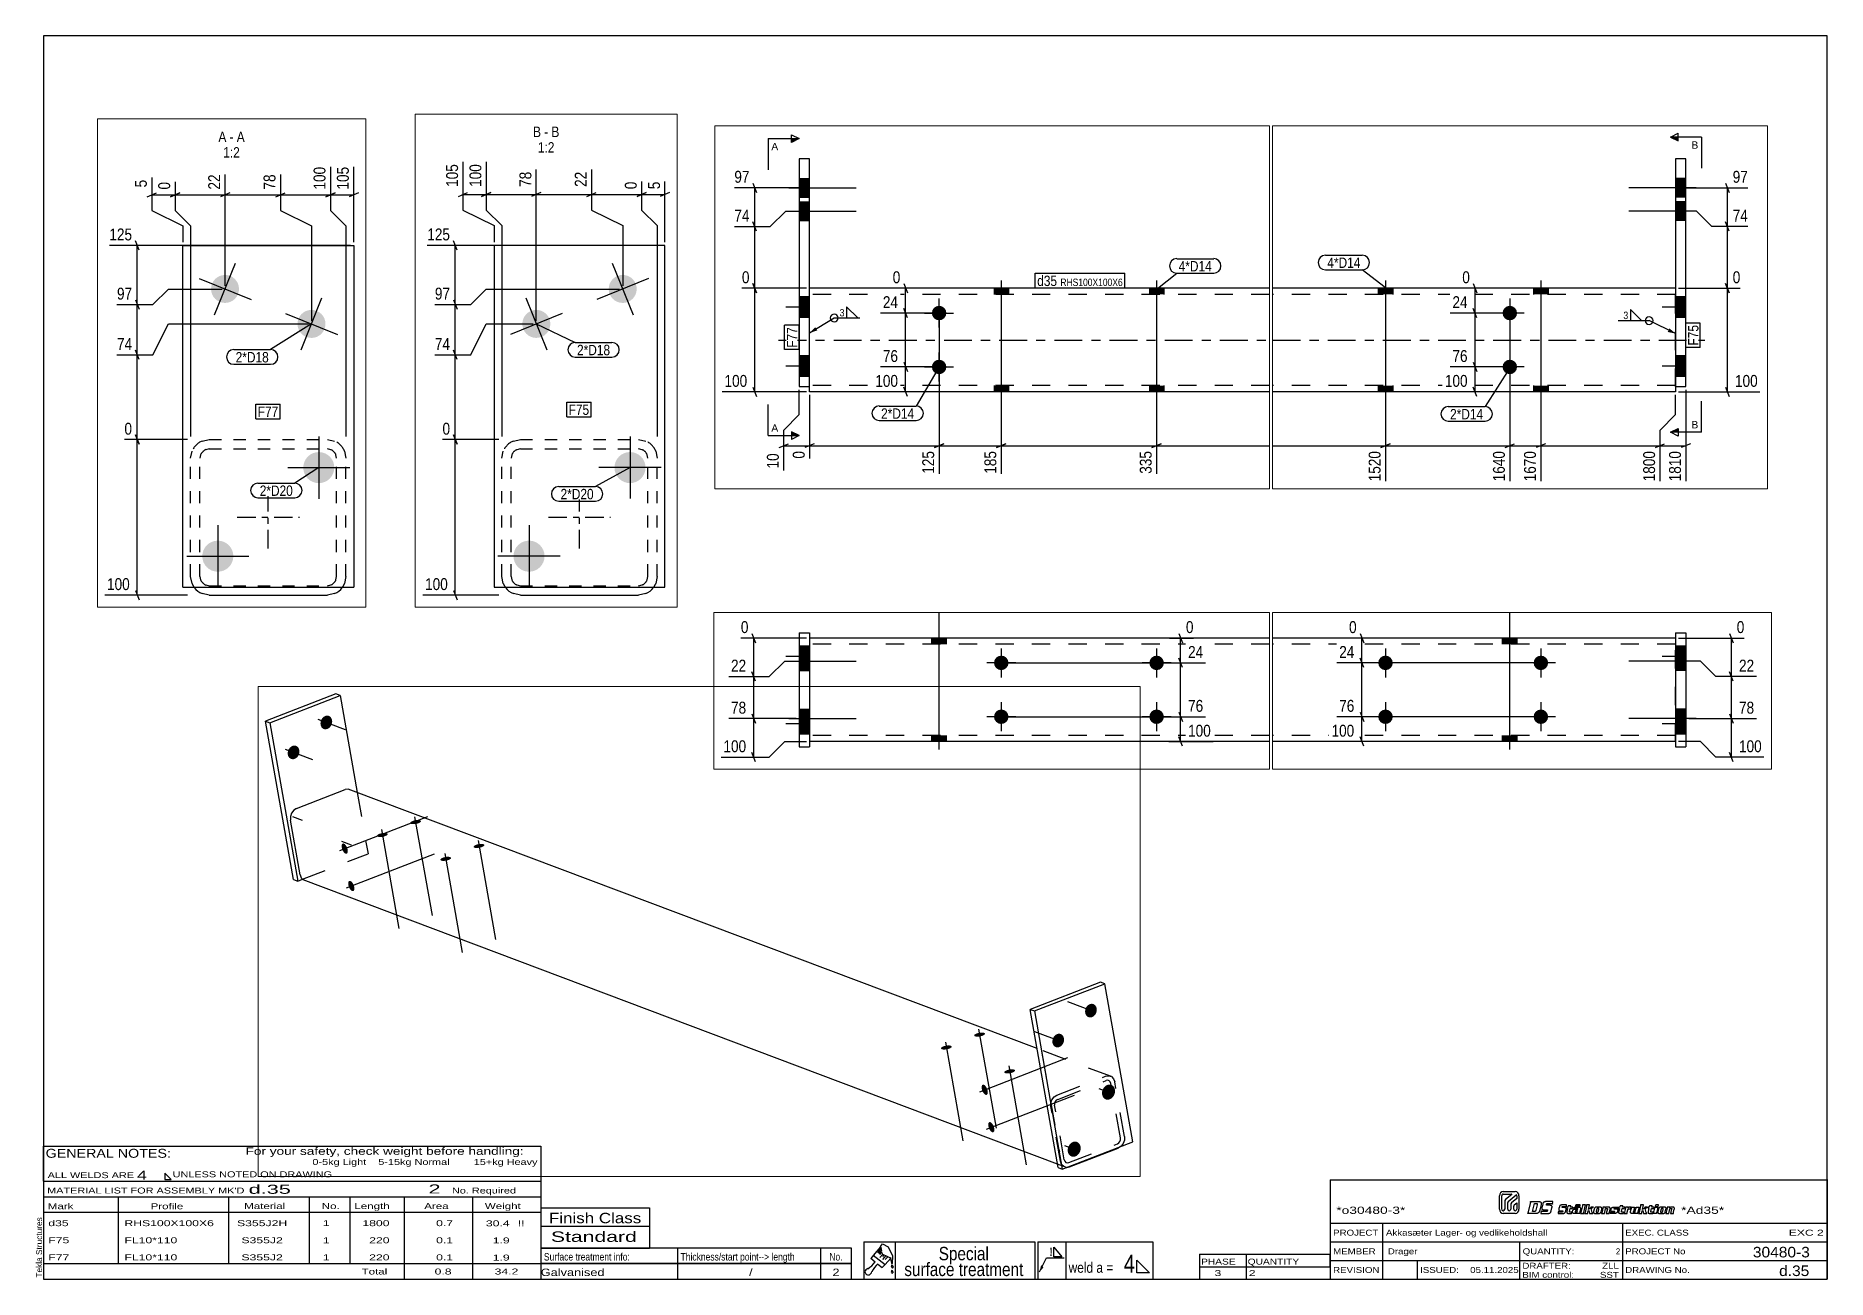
# Paper-space layout 'Layout1' of a CAD drawing. Header units: millimetres. Extents: x 2 to 579, y 5 to 405.
# The model-space entities are those that its viewports show. They can reach past a viewport. Long polylines and large blocks are cut down to what shows.
import ezdxf

# ---------------------------------------------------------------- set-up
doc = ezdxf.new("R2010")
doc.units = ezdxf.units.MM
doc.linetypes.add('DXK_LINE_DOT2', pattern=[3.9198, 1.9599, -1.9599])
doc.linetypes.add('DXK_LINE_DOT3', pattern=[5.9187, 2.979, -0.9799, 0.9799, -0.9799])
for name, color, linetype in [('GRAPHICAL_OBJECTS', 7, 'Continuous'), ('MÅLSÆTNING', 7, 'Continuous'), ('STÅL', 7, 'Continuous'), ('TEKST', 7, 'Continuous')]:
    doc.layers.add(name, color=color, linetype=linetype)
doc.layers.add('Viewport layer', color=7, linetype='Continuous', plot=False)
doc.styles.add('Arial', font='ARIAL.TTF', dxfattribs={"height": 0.2})
doc.styles.add('Arial Narrow', font='ARIALN.TTF', dxfattribs={"height": 0.2})
doc.styles.add('Arial Narrow Bold', font='ARIALNB.TTF', dxfattribs={"height": 0.2})
doc.styles.add('Arial Rounded MT Bold', font='ARLRDBD.TTF', dxfattribs={"height": 0.2})
doc.styles.add('IDAutomationHC39M', font='IDAUTOMATIONHC39M.TTF', dxfattribs={"height": 0.2})

psp = doc.layouts.get("Layout1")

# ---------------------------------------------------------------- texts
at = {"layer": 'GRAPHICAL_OBJECTS', "color": 7}
for s, height, style, width, p in [('GENERAL NOTES:', 2.8633, 'Arial Narrow', 1.4, (5.65, 44.06)), ('ALL WELDS ARE', 1.9089, 'Arial Narrow', 1.6, (6.29, 37.5)), ('UNLESS NOTED ON DRAWING', 1.9089, 'Arial Narrow', 1.6, (46.52, 37.78)), ('d.35', 2.912, 'Arial Rounded MT Bold', 1.794707, (70.97, 32.47)), ('2', 2.91, 'Arial Rounded MT Bold', 1.794707, (128.86, 32.56)), ("MATERIAL LIST FOR ASSEMBLY MK'D", 1.9089, 'Arial Narrow', 1.6, (6.15, 32.56)), ('Mark', 1.909, 'Arial Narrow', 1.7, (6.34, 27.5)), ('Profile', 1.909, 'Arial Narrow', 1.7, (39.41, 27.5)), ('Material', 1.909, 'Arial Narrow', 1.7, (69.54, 27.56)), ('No.', 1.909, 'Arial Narrow', 1.7, (94.5, 27.56)), ('Length', 1.909, 'Arial Narrow', 1.7, (105, 27.56)), ('Area', 1.909, 'Arial Narrow', 1.7, (127.5, 27.56)), ('No. Required', 1.9089, 'Arial Narrow', 1.6, (136.41, 32.56)), ('Weight', 1.909, 'Arial Narrow', 1.7, (147, 27.56)), ('PHASE', 1.909, 'Arial Narrow', 1.5, (377.5, 9.69)), ('QUANTITY', 1.909, 'Arial Narrow', 1.5, (392.5, 9.69))]:
    psp.add_text(s, height=height, dxfattribs=dict(at, style=style, width=width)).set_placement(p)
at = {"layer": 'GRAPHICAL_OBJECTS', "color": 7, "linetype": 'Continuous'}
for s, height, style, width, p in [('For your safety, check weight before handling:  ', 2.3861, 'Arial Narrow', 1.6, (70, 45)), ('0-5kg Light    5-15kg Normal        15+kg Heavy', 1.9089, 'Arial Narrow', 1.6, (91.5, 41.75)), ('4', 2.86, 'Arial Narrow', 1.794707, (35, 37)), ('d35', 1.909, 'Arial Narrow', 1.794707, (6.5, 22.06)), ('RHS100X100X6', 1.9089, 'Arial Narrow', 1.794707, (31, 22.06)), ('S355J2H', 1.909, 'Arial Narrow', 1.794707, (67.24, 22.06)), ('1', 1.91, 'Arial Narrow', 1.794707, (94.86, 22.06)), ('1800', 1.909, 'Arial Narrow', 1.794707, (107.58, 22.06)), ('0.7', 1.909, 'Arial Narrow', 1.794707, (131.32, 22.06)), ('30.4', 1.909, 'Arial Narrow', 1.794707, (147.34, 22)), ('!!', 1.909, 'Arial Narrow', 1.794707, (157.6, 22)), ('Finish Class', 3.3405, 'Arial Narrow', 1.425378, (167.62, 23)), ('*o30480-3*', 2.333, 'IDAutomationHC39M', 1.425378, (421, 26)), ('*Ad35*', 2.333, 'IDAutomationHC39M', 1.425378, (532, 26.01)), ('F75', 1.909, 'Arial Narrow', 1.794707, (6.5, 16.56)), ('FL10*110', 1.909, 'Arial Narrow', 1.794707, (31, 16.56)), ('S355J2', 1.909, 'Arial Narrow', 1.794707, (68.66, 16.56)), ('1', 1.91, 'Arial Narrow', 1.794707, (94.86, 16.56)), ('220', 1.909, 'Arial Narrow', 1.794707, (109.77, 16.56)), ('0.1', 1.909, 'Arial Narrow', 1.794707, (131.32, 16.56)), ('1.9', 1.909, 'Arial Narrow', 1.794707, (149.53, 16.5)), ('Standard', 3.34, 'Arial Narrow', 1.780292, (168.26, 17)), ('PROJECT', 1.909, 'Arial Narrow', 1.425378, (420, 19)), ('Akkasæter Lager- og vedlikeholdshall', 1.9089, 'Arial Narrow', 1.425378, (437, 19)), ('EXEC. CLASS', 1.9089, 'Arial Narrow', 1.425378, (514, 19)), ('EXC 2', 1.909, 'Arial Narrow', 1.780292, (566.64, 19)), ('F77', 1.909, 'Arial Narrow', 1.794707, (6.5, 11.06)), ('FL10*110', 1.909, 'Arial Narrow', 1.794707, (31, 11.06)), ('S355J2', 1.909, 'Arial Narrow', 1.794707, (68.66, 11.06)), ('1', 1.91, 'Arial Narrow', 1.794707, (94.86, 11.06)), ('220', 1.909, 'Arial Narrow', 1.794707, (109.77, 11.06)), ('0.1', 1.909, 'Arial Narrow', 1.794707, (131.32, 11.06)), ('1.9', 1.909, 'Arial Narrow', 1.794707, (149.53, 11)), ('MEMBER', 1.909, 'Arial Narrow', 1.425378, (420, 13)), ('Drager', 1.909, 'Arial Narrow', 1.42538, (437.61, 13)), ('QUANTITY:', 1.909, 'Arial Narrow', 1.425378, (481, 13)), ('PROJECT No', 1.909, 'Arial Narrow', 1.425378, (514, 13)), ('30480-3', 3.397, 'Arial Rounded MT Bold', 1.1, (555.09, 12)), ('Total', 1.909, 'Arial Narrow', 1.7, (107.33, 6.5)), ('0.8', 1.909, 'Arial Narrow', 1.794707, (130.83, 6.5)), ('34.2', 1.909, 'Arial Narrow', 1.794707, (150.14, 6.5)), ('Galvanised', 2.386, 'Arial Narrow', 1.5, (165, 6)), ('/', 2.39, 'Arial Narrow', 1.5, (232.03, 6)), ('2', 2.39, 'Arial Narrow', 1.5, (258.86, 6)), ('3', 1.91, 'Arial Narrow', 1.794707, (381.82, 6)), ('2', 1.91, 'Arial Narrow', 1.794707, (392.86, 6)), ('REVISION', 1.909, 'Arial Narrow', 1.425378, (420, 7)), ('ISSUED:', 1.909, 'Arial Narrow', 1.425378, (448, 7)), ('05.11.2025', 1.909, 'Arial Narrow', 1.425378, (464.11, 7)), ('DRAFTER:', 1.909, 'Arial Narrow', 1.425378, (480.91, 8.35)), ('BIM control:', 1.9089, 'Arial Narrow', 1.425378, (480.9, 5.44)), ('SST', 1.909, 'Arial Narrow', 1.425378, (505.88, 5.43)), ('ZLL', 1.909, 'Arial Narrow', 1.425378, (506.58, 8.35)), ('DRAWING No.', 1.9089, 'Arial Narrow', 1.425378, (514, 7)), ('d.35', 3.397, 'Arial Rounded MT Bold', 1.1, (563.53, 6))]:
    psp.add_text(s, height=height, dxfattribs=dict(at, style=style, width=width)).set_placement(p)
at = {"layer": 'GRAPHICAL_OBJECTS', "color": 174, "linetype": 'Continuous', "style": 'Arial'}
psp.add_text('Tekla Structures', height=1.9102, rotation=90, dxfattribs=at).set_placement((4.5, 5.5))
at = {"layer": 'GRAPHICAL_OBJECTS', "color": 7, "linetype": 'Continuous', "style": 'Arial Narrow'}
for s, height, p in [('Surface treatment info:', 2.3861, (166, 11)), ('Thickness/start point--> length', 2.3861, (210, 11)), ('Special', 4.295, (293.07, 11.08)), ('4', 5.73, (352.61, 7.11)), ('2', 1.91, (511.03, 13)), ('surface treatment', 4.2949, (282, 6)), ('weld a =', 3.34, (334.88, 7.06))]:
    psp.add_text(s, height=height, dxfattribs=at).set_placement(p)
at = {"layer": 'GRAPHICAL_OBJECTS', "color": 7, "style": 'Arial Narrow'}
psp.add_text('No.', height=2.386, dxfattribs=at).set_placement((257.87, 11))
at = {"layer": 'GRAPHICAL_OBJECTS', "color": 2, "linetype": 'Continuous', "style": 'Arial Narrow Bold', "width": 0.99921}
psp.add_text('!', height=2.73, dxfattribs=at).set_placement((328.73, 12.42))

msp = doc.modelspace()

# ---------------------------------------------------------------- hatches: boundary and pattern name
at = {"layer": 'STÅL', "linetype": 'Continuous'}
for points in [[(26891.7, 587), (26892.5, 588.7), (26893.5, 590.2), (26894.8, 591.5), (26896.3, 592.4), (26897.8, 593), (26899.4, 593.3), (26901, 593.1), (26902.4, 592.6), (26903.7, 591.7), (26904.7, 590.4), (26905.5, 589), (26905.9, 587.3), (26906.1, 585.5), (26905.9, 583.7), (26905.4, 581.9), (26904.6, 580.2), (26903.5, 578.7), (26902.2, 577.4), (26900.7, 576.5), (26899.2, 575.9), (26897.6, 575.6), (26896.1, 575.8), (26894.6, 576.3), (26893.4, 577.2), (26892.3, 578.4), (26891.6, 579.9), (26891.1, 581.6), (26891, 583.4), (26891.2, 585.2)], [(26849.5, 548.5), (26850.3, 550.2), (26851.4, 551.7), (26852.7, 552.9), (26854.2, 553.9), (26855.7, 554.5), (26857.3, 554.7), (26858.8, 554.6), (26860.3, 554), (26861.5, 553.1), (26862.6, 551.9), (26863.3, 550.4), (26863.8, 548.8), (26863.9, 547), (26863.8, 545.1), (26863.2, 543.3), (26862.4, 541.6), (26861.4, 540.1), (26860.1, 538.9), (26858.6, 537.9), (26857.1, 537.3), (26855.5, 537.1), (26854, 537.3), (26852.5, 537.8), (26851.3, 538.7), (26850.2, 539.9), (26849.4, 541.4), (26849, 543), (26848.8, 544.8), (26849, 546.7)], [(27013.9, 453.9), (27012.4, 453.7), (27011, 453.6), (27009.8, 453.6), (27008.6, 453.8), (27007.7, 454), (27007, 454.4), (27006.7, 454.8), (27006.6, 455.3), (27006.8, 455.8), (27007.3, 456.4), (27008.1, 456.9), (27009.1, 457.4), (27010.3, 457.9), (27011.6, 458.3), (27013.1, 458.6), (27014.5, 458.8), (27015.9, 458.9), (27017.2, 458.9), (27018.3, 458.7), (27019.2, 458.5), (27019.9, 458.1), (27020.3, 457.7), (27020.4, 457.2), (27020.2, 456.7), (27019.6, 456.1), (27018.9, 455.6), (27017.9, 455.1), (27016.6, 454.6), (27015.3, 454.2)], [(26971.1, 437.3), (26969.6, 437.1), (26968.2, 437), (26966.9, 437.1), (26965.8, 437.2), (26964.9, 437.4), (26964.2, 437.8), (26963.8, 438.2), (26963.8, 438.7), (26964, 439.3), (26964.5, 439.8), (26965.3, 440.4), (26966.3, 440.9), (26967.5, 441.3), (26968.8, 441.7), (26970.2, 442), (26971.7, 442.2), (26973.1, 442.3), (26974.4, 442.3), (26975.5, 442.2), (26976.4, 441.9), (26977.1, 441.6), (26977.5, 441.1), (26977.6, 440.6), (26977.3, 440.1), (26976.8, 439.6), (26976.1, 439), (26975, 438.5), (26973.8, 438), (26972.5, 437.6)], [(26925.3, 423.3), (26925.7, 421.9), (26926, 420.5), (26926.2, 419.2), (26926.1, 418.1), (26925.9, 417.1), (26925.5, 416.3), (26925, 415.7), (26924.4, 415.5), (26923.6, 415.5), (26922.8, 415.9), (26922, 416.5), (26921.2, 417.3), (26920.4, 418.4), (26919.7, 419.6), (26919.1, 420.9), (26918.7, 422.3), (26918.4, 423.7), (26918.2, 425), (26918.3, 426.2), (26918.5, 427.2), (26918.8, 428), (26919.4, 428.5), (26920, 428.7), (26920.7, 428.7), (26921.5, 428.4), (26922.4, 427.8), (26923.2, 426.9), (26924, 425.8), (26924.7, 424.6)], [(27095.5, 423.2), (27094, 423), (27092.6, 422.9), (27091.3, 422.9), (27090.2, 423), (27089.3, 423.3), (27088.6, 423.6), (27088.2, 424.1), (27088.1, 424.6), (27088.4, 425.1), (27088.9, 425.7), (27089.6, 426.2), (27090.7, 426.7), (27091.9, 427.2), (27093.2, 427.6), (27094.6, 427.9), (27096.1, 428.1), (27097.5, 428.2), (27098.8, 428.1), (27099.9, 428), (27100.8, 427.8), (27101.5, 427.4), (27101.9, 427), (27101.9, 426.5), (27101.7, 426), (27101.2, 425.4), (27100.4, 424.9), (27099.4, 424.3), (27098.2, 423.9), (27096.9, 423.5)], [(27052.7, 406.6), (27051.2, 406.4), (27049.8, 406.3), (27048.5, 406.3), (27047.4, 406.5), (27046.5, 406.7), (27045.8, 407.1), (27045.4, 407.5), (27045.3, 408), (27045.6, 408.5), (27046.1, 409.1), (27046.8, 409.6), (27047.8, 410.1), (27049.1, 410.6), (27050.4, 411), (27051.8, 411.3), (27053.3, 411.5), (27054.7, 411.6), (27056, 411.6), (27057.1, 411.4), (27058, 411.2), (27058.7, 410.8), (27059, 410.4), (27059.1, 409.9), (27058.9, 409.4), (27058.4, 408.8), (27057.6, 408.3), (27056.6, 407.8), (27055.4, 407.3), (27054.1, 406.9)], [(26933.7, 375.2), (26934.2, 373.8), (26934.5, 372.4), (26934.6, 371.1), (26934.6, 369.9), (26934.4, 368.9), (26934, 368.1), (26933.5, 367.6), (26932.9, 367.4), (26932.1, 367.4), (26931.3, 367.7), (26930.5, 368.3), (26929.7, 369.2), (26928.9, 370.2), (26928.2, 371.5), (26927.6, 372.8), (26927.1, 374.2), (26926.8, 375.6), (26926.7, 376.9), (26926.7, 378), (26926.9, 379), (26927.3, 379.8), (26927.8, 380.4), (26928.5, 380.6), (26929.2, 380.6), (26930, 380.2), (26930.8, 379.6), (26931.7, 378.8), (26932.4, 377.7), (26933.1, 376.5)], [(91.6, 281.6), (91.6, 299.6), (81.6, 299.6), (81.6, 281.6)], [(1891.6, 299.6), (1891.6, 281.6), (1901.6, 281.6), (1901.6, 299.6)], [(91.6, 259.1), (91.6, 277.1), (81.6, 277.1), (81.6, 259.1)], [(1891.6, 277.1), (1891.6, 259.1), (1901.6, 259.1), (1901.6, 277.1)], [(27876, 216.2), (27876.8, 217.9), (27877.9, 219.4), (27879.2, 220.7), (27880.6, 221.6), (27882.2, 222.2), (27883.8, 222.4), (27885.3, 222.3), (27886.7, 221.7), (27888, 220.8), (27889, 219.6), (27889.8, 218.2), (27890.3, 216.5), (27890.4, 214.7), (27890.2, 212.8), (27889.7, 211), (27888.9, 209.3), (27887.8, 207.8), (27886.5, 206.6), (27885.1, 205.6), (27883.5, 205), (27882, 204.8), (27880.4, 205), (27879, 205.5), (27877.7, 206.4), (27876.7, 207.6), (27875.9, 209.1), (27875.5, 210.8), (27875.3, 212.6), (27875.5, 214.4)], [(15251, 213.1, -1), (15244.3, 196.4, -1)], [(20643.7, 196.4, -1), (20636.9, 213.1, -1)], [(91.6, 165.6), (91.6, 185.6), (81.6, 185.6), (81.6, 165.6)], [(269.6, 187.6), (283.6, 187.6), (283.6, 193.6), (269.6, 193.6)], [(269.6, 187.6), (283.6, 187.6), (283.6, 193.6), (269.6, 193.6)], [(419.6, 187.6), (433.6, 187.6), (433.6, 193.6), (419.6, 193.6)], [(419.6, 187.6), (433.6, 187.6), (433.6, 193.6), (419.6, 193.6)], [(1604.6, 187.6), (1618.6, 187.6), (1618.6, 193.6), (1604.6, 193.6)], [(1604.6, 187.6), (1618.6, 187.6), (1618.6, 193.6), (1604.6, 193.6)], [(1754.6, 187.6), (1768.6, 187.6), (1768.6, 193.6), (1754.6, 193.6)], [(1754.6, 187.6), (1768.6, 187.6), (1768.6, 193.6), (1754.6, 193.6)], [(1901.6, 165.6), (1901.6, 185.6), (1891.6, 185.6), (1891.6, 165.6)], [(15306.7, 190.6, -1), (15299.9, 173.9, -1)], [(20588.1, 173.9, -1), (20581.3, 190.6, -1)], [(27739.9, 180.4), (27738.5, 180.2), (27737.1, 180.1), (27735.8, 180.1), (27734.6, 180.3), (27733.7, 180.5), (27733.1, 180.9), (27732.7, 181.3), (27732.6, 181.8), (27732.8, 182.3), (27733.3, 182.9), (27734.1, 183.4), (27735.1, 183.9), (27736.3, 184.4), (27737.6, 184.8), (27739.1, 185.1), (27740.5, 185.3), (27741.9, 185.4), (27743.2, 185.4), (27744.3, 185.2), (27745.3, 185), (27745.9, 184.6), (27746.3, 184.2), (27746.4, 183.7), (27746.2, 183.2), (27745.7, 182.6), (27744.9, 182.1), (27743.9, 181.6), (27742.7, 181.1), (27741.3, 180.7)], [(216.6, 176.6, -1), (216.6, 162.6, -1)], [(1731.6, 162.6, -1), (1731.6, 176.6, -1)], [(27833.9, 177.7), (27834.7, 179.4), (27835.8, 180.9), (27837.1, 182.1), (27838.5, 183.1), (27840.1, 183.7), (27841.6, 183.9), (27843.2, 183.7), (27844.6, 183.2), (27845.9, 182.3), (27846.9, 181.1), (27847.7, 179.6), (27848.1, 177.9), (27848.3, 176.2), (27848.1, 174.3), (27847.6, 172.5), (27846.8, 170.8), (27845.7, 169.3), (27844.4, 168), (27843, 167.1), (27841.4, 166.5), (27839.8, 166.3), (27838.3, 166.4), (27836.9, 167), (27835.6, 167.9), (27834.6, 169.1), (27833.8, 170.6), (27833.3, 172.2), (27833.2, 174), (27833.4, 175.9)], [(27697.1, 163.8), (27695.7, 163.6), (27694.3, 163.5), (27693, 163.5), (27691.8, 163.7), (27690.9, 163.9), (27690.3, 164.3), (27689.9, 164.7), (27689.8, 165.2), (27690, 165.7), (27690.5, 166.3), (27691.3, 166.8), (27692.3, 167.4), (27693.5, 167.8), (27694.8, 168.2), (27696.3, 168.5), (27697.7, 168.7), (27699.1, 168.8), (27700.4, 168.8), (27701.5, 168.7), (27702.4, 168.4), (27703.1, 168.1), (27703.5, 167.6), (27703.6, 167.1), (27703.4, 166.6), (27702.9, 166), (27702.1, 165.5), (27701.1, 165), (27699.9, 164.5), (27698.5, 164.1)], [(91.6, 108.6), (91.6, 128.6), (81.6, 128.6), (81.6, 108.6)], [(1901.6, 108.6), (1901.6, 128.6), (1891.6, 128.6), (1891.6, 108.6)], [(27778.7, 133.1), (27777.2, 132.9), (27775.8, 132.8), (27774.5, 132.8), (27773.4, 133), (27772.5, 133.2), (27771.8, 133.6), (27771.4, 134), (27771.4, 134.5), (27771.6, 135), (27772.1, 135.6), (27772.9, 136.1), (27773.9, 136.6), (27775.1, 137.1), (27776.4, 137.5), (27777.8, 137.8), (27779.3, 138), (27780.7, 138.1), (27782, 138.1), (27783.1, 137.9), (27784, 137.7), (27784.7, 137.3), (27785.1, 136.9), (27785.2, 136.4), (27784.9, 135.9), (27784.4, 135.3), (27783.7, 134.8), (27782.6, 134.2), (27781.4, 133.8), (27780.1, 133.4)], [(216.6, 124.6, -1), (216.6, 110.6, -1)], [(1731.6, 110.6, -1), (1731.6, 124.6, -1)], [(8087.1, 119.2), (8087.1, 99.2), (8097.1, 99.2), (8097.1, 119.2)], [(8229.1, 126.7), (8215.1, 126.7), (8215.1, 120.7), (8229.1, 120.7)], [(8229.1, 126.7), (8215.1, 126.7), (8215.1, 120.7), (8229.1, 120.7)], [(9730.1, 120.7), (9744.1, 120.7), (9744.1, 126.7), (9730.1, 126.7)], [(9730.1, 120.7), (9744.1, 120.7), (9744.1, 126.7), (9730.1, 126.7)], [(9897.1, 119.2), (9897.1, 99.2), (9907.1, 99.2), (9907.1, 119.2)], [(27749.2, 112.9), (27749.6, 111.5), (27749.9, 110.2), (27750.1, 108.8), (27750, 107.7), (27749.8, 106.7), (27749.5, 105.9), (27748.9, 105.4), (27748.3, 105.1), (27747.6, 105.2), (27746.8, 105.5), (27745.9, 106.1), (27745.1, 106.9), (27744.3, 108), (27743.6, 109.2), (27743, 110.5), (27742.6, 111.9), (27742.3, 113.3), (27742.1, 114.6), (27742.2, 115.8), (27742.4, 116.8), (27742.7, 117.6), (27743.3, 118.1), (27743.9, 118.3), (27744.6, 118.3), (27745.4, 118), (27746.3, 117.4), (27747.1, 116.5), (27747.9, 115.5), (27748.6, 114.2)], [(27897.9, 111.6), (27898.8, 113.5), (27900, 115.2), (27901.4, 116.6), (27903, 117.6), (27904.7, 118.3), (27906.5, 118.5), (27908.2, 118.4), (27909.8, 117.8), (27911.2, 116.8), (27912.4, 115.4), (27913.2, 113.8), (27913.7, 111.9), (27913.9, 109.9), (27913.7, 107.9), (27913.1, 105.9), (27912.2, 104), (27911, 102.3), (27909.6, 100.9), (27908, 99.9), (27906.2, 99.2), (27904.5, 99), (27902.8, 99.1), (27901.2, 99.7), (27899.8, 100.7), (27898.6, 102.1), (27897.8, 103.7), (27897.3, 105.6), (27897.1, 107.6), (27897.3, 109.6)], [(8097.1, 95.5), (8097.1, 113.5), (8087.1, 113.5), (8087.1, 95.5)], [(8282.1, 95.7, -1), (8282.1, 109.7, -1)], [(8432.1, 95.7, -1), (8432.1, 109.7, -1)], [(9617.1, 95.7, -1), (9617.1, 109.7, -1)], [(9767.1, 95.7, -1), (9767.1, 109.7, -1)], [(9907.1, 95.5), (9907.1, 113.5), (9897.1, 113.5), (9897.1, 95.5)], [(269.6, 93.6), (283.6, 93.6), (283.6, 99.6), (269.6, 99.6)], [(269.6, 93.6), (283.6, 93.6), (283.6, 99.6), (269.6, 99.6)], [(419.6, 93.6), (433.6, 93.6), (433.6, 99.6), (419.6, 99.6)], [(419.6, 93.6), (433.6, 93.6), (433.6, 99.6), (419.6, 99.6)], [(1604.6, 93.6), (1618.6, 93.6), (1618.6, 99.6), (1604.6, 99.6)], [(1604.6, 93.6), (1618.6, 93.6), (1618.6, 99.6), (1604.6, 99.6)], [(1754.6, 93.6), (1768.6, 93.6), (1768.6, 99.6), (1754.6, 99.6)], [(1754.6, 93.6), (1768.6, 93.6), (1768.6, 99.6), (1754.6, 99.6)], [(15318, 89.8, -1), (15298, 89.8, -1)], [(20655, 89.8, -1), (20635, 89.8, -1)], [(27757.7, 64.8), (27758.1, 63.4), (27758.4, 62), (27758.6, 60.7), (27758.5, 59.5), (27758.3, 58.5), (27757.9, 57.8), (27757.4, 57.2), (27756.8, 57), (27756, 57), (27755.2, 57.4), (27754.4, 58), (27753.6, 58.8), (27752.8, 59.9), (27752.1, 61.1), (27751.5, 62.4), (27751.1, 63.8), (27750.8, 65.2), (27750.6, 66.5), (27750.7, 67.7), (27750.9, 68.7), (27751.2, 69.4), (27751.8, 70), (27752.4, 70.2), (27753.1, 70.2), (27753.9, 69.9), (27754.8, 69.2), (27755.6, 68.4), (27756.4, 67.3), (27757.1, 66.1)], [(8097.1, 39.9), (8097.1, 57.9), (8087.1, 57.9), (8087.1, 39.9)], [(8282.1, 43.7, -1), (8282.1, 57.7, -1)], [(8432.1, 43.7, -1), (8432.1, 57.7, -1)], [(9617.1, 43.7, -1), (9617.1, 57.7, -1)], [(9767.1, 43.7, -1), (9767.1, 57.7, -1)], [(9907.1, 39.9), (9907.1, 57.9), (9897.1, 57.9), (9897.1, 39.9)], [(8087.1, 54.2), (8087.1, 34.2), (8097.1, 34.2), (8097.1, 54.2)], [(9897.1, 54.2), (9897.1, 34.2), (9907.1, 34.2), (9907.1, 54.2)], [(15253, 32.8, -1), (15233, 32.8, -1)], [(20590, 32.8, -1), (20570, 32.8, -1)], [(27853.7, 38.2), (27854.6, 40), (27855.8, 41.7), (27857.2, 43.1), (27858.8, 44.2), (27860.5, 44.8), (27862.3, 45.1), (27864, 44.9), (27865.6, 44.3), (27867, 43.3), (27868.1, 42), (27869, 40.3), (27869.5, 38.5), (27869.7, 36.5), (27869.5, 34.4), (27868.9, 32.4), (27868, 30.5), (27866.8, 28.9), (27865.4, 27.5), (27863.8, 26.4), (27862, 25.7), (27860.3, 25.5), (27858.6, 25.7), (27857, 26.3), (27855.6, 27.3), (27854.4, 28.6), (27853.6, 30.2), (27853.1, 32.1), (27852.9, 34.1), (27853.1, 36.1)], [(8229.1, 32.7), (8215.1, 32.7), (8215.1, 26.7), (8229.1, 26.7)], [(8229.1, 32.7), (8215.1, 32.7), (8215.1, 26.7), (8229.1, 26.7)], [(9730.1, 26.7), (9744.1, 26.7), (9744.1, 32.7), (9730.1, 32.7)], [(9730.1, 26.7), (9744.1, 26.7), (9744.1, 32.7), (9730.1, 32.7)]]:
    msp.add_hatch(color=96, dxfattribs=at).paths.add_polyline_path(points)
at = {"layer": 'TEKST', "linetype": 'Continuous'}
for color, points in [(30, [(74.1, 334.2), (74.1, 338), (81.6, 338)]), (30, [(1894.1, 339.4), (1894.1, 335.7), (1886.6, 339.4)]), (3, [(99, 152.8), (91.6, 150.5), (97, 156)]), (3, [(1885.7, 154.8), (1891.6, 149.8), (1884, 151.4)]), (30, [(1894.1, 58.3), (1894.1, 54.5), (1886.6, 54.5)]), (30, [(74.1, 51.4), (74.1, 55.1), (81.6, 51.4)])]:
    msp.add_hatch(color=color, dxfattribs=at).paths.add_polyline_path(points)

# ---------------------------------------------------------------- linework, layer by layer
at = {"layer": 'MÅLSÆTNING', "color": 7, "linetype": 'Continuous'}
for p, q in [((88.6, 290.6), (18.9, 290.6)), ((36.8, 295.1), (40.4, 286.1)), ((38.6, 253.1), (38.6, 290.6)), ((1894.6, 290.6), (1961.4, 290.6)), ((1939.9, 295.1), (1943.5, 286.1)), ((1941.7, 253.1), (1941.7, 290.6)), ((15247.7, 206.7), (15247.7, 278.4)), ((15247.7, 206.7), (15247.7, 278.4)), ((15283.3, 278.4), (15283.3, 255.3)), ((15315.5, 283.3), (15315.5, 255.3)), ((15330.5, 234.8), (15330.5, 283.3)), ((20537.5, 286.5), (20537.5, 255.5)), ((20552.5, 286.5), (20552.5, 255.5)), ((20584.7, 184.3), (20584.7, 281.6)), ((20620.3, 281.6), (20620.3, 255.5)), ((20620.3, 281.6), (20620.3, 255.5)), ((53.6, 253.1), (68.6, 268.1)), ((53.6, 253.1), (68.6, 268.1)), ((68.6, 268.1), (88.6, 268.1)), ((68.6, 268.1), (88.6, 268.1)), ((1911.7, 268.1), (1894.6, 268.1)), ((1911.7, 268.1), (1894.6, 268.1)), ((1926.7, 253.1), (1911.7, 268.1)), ((1926.7, 253.1), (1911.7, 268.1)), ((15197.5, 264.1), (15203.5, 266.5)), ((15200.5, 276.5), (15200.5, 255.3)), ((15200.5, 265.3), (15215.5, 265.3)), ((15212.5, 264.1), (15218.5, 266.5)), ((15218.5, 266.5), (15212.5, 264.1)), ((15215.5, 273.6), (15215.5, 255.3)), ((15215.5, 273.6), (15215.5, 255.3)), ((15215.5, 265.3), (15247.7, 265.3)), ((15250.7, 266.5), (15244.7, 264.1)), ((15250.7, 266.5), (15244.7, 264.1)), ((15247.7, 265.3), (15283.3, 265.3)), ((15280.3, 264.1), (15286.3, 266.5)), ((15312.5, 264.1), (15318.5, 266.5)), ((15315.5, 265.3), (15330.5, 265.3)), ((15333.5, 266.5), (15327.5, 264.1)), ((20534.5, 264.3), (20540.5, 266.7)), ((20537.5, 265.5), (20552.5, 265.5)), ((20555.5, 266.7), (20549.5, 264.3)), ((20587.7, 266.7), (20581.7, 264.3)), ((20617.3, 264.3), (20623.3, 266.7)), ((20617.3, 264.3), (20623.3, 266.7)), ((20649.5, 264.3), (20655.5, 266.7)), ((20652.5, 273.8), (20652.5, 255.5)), ((20652.5, 265.5), (20667.5, 265.5)), ((20670.5, 266.7), (20664.5, 264.3)), ((20667.5, 234.8), (20667.5, 273.8)), ((40.4, 248.6), (36.8, 257.6)), ((40.4, 248.6), (36.8, 257.6)), ((1943.5, 248.6), (1939.9, 257.6)), ((1943.5, 248.6), (1939.9, 257.6)), ((15200.5, 255.3), (15220.5, 245.3)), ((15215.5, 255.3), (15225.5, 245.3)), ((15215.5, 255.3), (15225.5, 245.3)), ((15283.3, 255.3), (15303.3, 245.3)), ((15283.3, 255.3), (15303.3, 245.3)), ((15315.5, 255.3), (15325.5, 245.3)), ((15315.5, 255.3), (15325.5, 245.3)), ((20537.5, 255.5), (20557.5, 245.5)), ((20552.5, 255.5), (20562.5, 245.5)), ((20552.5, 255.5), (20562.5, 245.5)), ((20620.3, 255.5), (20640.3, 245.5)), ((20620.3, 255.5), (20640.3, 245.5)), ((20652.5, 255.5), (20662.5, 245.5)), ((20652.5, 255.5), (20662.5, 245.5)), ((18.9, 253.1), (53.6, 253.1)), ((18.9, 253.1), (53.6, 253.1)), ((38.6, 193.6), (38.6, 253.1)), ((1961.4, 253.1), (1926.7, 253.1)), ((1961.4, 253.1), (1926.7, 253.1)), ((15220.5, 245.3), (15220.5, 234.8)), ((15225.5, 245.3), (15225.5, 109.8)), ((15225.5, 245.3), (15225.5, 109.8)), ((15303.3, 245.3), (15303.3, 184.3)), ((15303.3, 245.3), (15303.3, 184.3)), ((15325.5, 245.3), (15325.5, 109.8)), ((15325.5, 245.3), (15325.5, 109.8)), ((20557.5, 245.5), (20557.5, 234.8)), ((20562.5, 245.5), (20562.5, 109.8)), ((20562.5, 245.5), (20562.5, 109.8)), ((20640.3, 245.5), (20640.3, 206.7)), ((20640.3, 245.5), (20640.3, 206.7)), ((20662.5, 245.5), (20662.5, 109.8)), ((20662.5, 245.5), (20662.5, 109.8)), ((15328.5, 232.8), (15173.2, 232.8)), ((15192.4, 229.8), (15190, 235.8)), ((20665.5, 232.8), (20514.5, 232.8)), ((20533.7, 229.8), (20531.3, 235.8)), ((20532.5, 194.7), (20532.5, 232.8)), ((36.8, 198.1), (40.4, 189.1)), ((40.4, 189.1), (36.8, 198.1)), ((182.4, 198.1), (186, 189.1)), ((1943.5, 189.1), (1939.9, 198.1)), ((15190, 197.7), (15192.4, 191.7)), ((15201.2, 194.7), (15211.2, 204.7)), ((15201.2, 194.7), (15211.2, 204.7)), ((15211.2, 204.7), (15245.7, 204.7)), ((15211.2, 204.7), (15245.7, 204.7)), ((20531.3, 197.7), (20533.7, 191.7)), ((20531.3, 197.7), (20533.7, 191.7)), ((20542.5, 194.7), (20552.5, 204.7)), ((20542.5, 194.7), (20552.5, 204.7)), ((20552.5, 204.7), (20638.3, 204.7)), ((20552.5, 204.7), (20638.3, 204.7)), ((88.6, 193.6), (26.2, 193.6)), ((88.6, 193.6), (26.2, 193.6)), ((38.6, 93.6), (38.6, 193.6)), ((205.5, 193.6), (171.8, 193.6)), ((184.2, 169.6), (184.2, 193.6)), ((1894.6, 193.6), (1954.1, 193.6)), ((1941.7, 93.6), (1941.7, 193.6)), ((15178.1, 194.7), (15201.2, 194.7)), ((15191.2, 162.3), (15191.2, 194.7)), ((20519.4, 194.7), (20542.5, 194.7)), ((20519.4, 194.7), (20542.5, 194.7)), ((20532.5, 162.3), (20532.5, 194.7)), ((186, 165.1), (182.4, 174.1)), ((186, 165.1), (182.4, 174.1)), ((1699.9, 165.1), (1696.3, 174.1)), ((15201.2, 162.3), (15211.2, 182.3)), ((15201.2, 162.3), (15211.2, 182.3)), ((15211.2, 182.3), (15301.3, 182.3)), ((15211.2, 182.3), (15301.3, 182.3)), ((20542.5, 162.3), (20552.5, 182.3)), ((20542.5, 162.3), (20552.5, 182.3)), ((20552.5, 182.3), (20582.7, 182.3)), ((20552.5, 182.3), (20582.7, 182.3)), ((213.6, 169.6), (160.1, 169.6)), ((213.6, 169.6), (160.1, 169.6)), ((184.2, 117.6), (184.2, 169.6)), ((216.6, 166.6), (216.6, 14.5)), ((216.6, 166.6), (216.6, 14.5)), ((1728.6, 169.6), (1674, 169.6)), ((1698.1, 117.6), (1698.1, 169.6)), ((1731.6, 166.6), (1731.6, 7.2)), ((1731.6, 166.6), (1731.6, 7.2)), ((15178.1, 162.3), (15201.2, 162.3)), ((15178.1, 162.3), (15201.2, 162.3)), ((15192.4, 159.3), (15190, 165.3)), ((15192.4, 159.3), (15190, 165.3)), ((20519.4, 162.3), (20542.5, 162.3)), ((20519.4, 162.3), (20542.5, 162.3)), ((20533.7, 159.3), (20531.3, 165.3)), ((20533.7, 159.3), (20531.3, 165.3)), ((8041.3, 131.2), (8044.9, 122.2)), ((9592.5, 131.2), (9596.1, 122.2)), ((9949.3, 131.2), (9952.9, 122.2)), ((213.6, 117.6), (160.1, 117.6)), ((213.6, 117.6), (160.1, 117.6)), ((182.4, 122.1), (186, 113.1)), ((182.4, 122.1), (186, 113.1)), ((184.2, 93.6), (184.2, 117.6)), ((1728.6, 117.6), (1674, 117.6)), ((1728.6, 117.6), (1674, 117.6)), ((1696.3, 122.1), (1699.9, 113.1)), ((1696.3, 122.1), (1699.9, 113.1)), ((1698.1, 93.6), (1698.1, 117.6)), ((8094.1, 126.7), (8030.7, 126.7)), ((9601.6, 126.7), (9581.9, 126.7)), ((9594.3, 102.7), (9594.3, 126.7)), ((9900.1, 126.7), (9963.5, 126.7)), ((9951.1, 89.5), (9951.1, 126.7)), ((8058.1, 89.5), (8073.1, 104.5)), ((8058.1, 89.5), (8073.1, 104.5)), ((8073.1, 104.5), (8084.1, 104.5)), ((8073.1, 104.5), (8084.1, 104.5)), ((8457.1, 98.2), (8453.5, 107.2)), ((9596.1, 98.2), (9592.5, 107.2)), ((9596.1, 98.2), (9592.5, 107.2)), ((9921.1, 104.5), (9910.1, 104.5)), ((9921.1, 104.5), (9910.1, 104.5)), ((9936.1, 89.5), (9921.1, 104.5)), ((9936.1, 89.5), (9921.1, 104.5)), ((15223.5, 107.8), (15182.9, 107.8)), ((15192.4, 104.8), (15190, 110.8)), ((15191.2, 7.8), (15191.2, 107.8)), ((20560.5, 107.8), (20524.3, 107.8)), ((20533.7, 104.8), (20531.3, 110.8)), ((20532.5, 7.8), (20532.5, 107.8)), ((88.6, 93.6), (7.2, 93.6)), ((36.8, 98.1), (40.4, 89.1)), ((81.6, 71.6), (81.6, 95.6)), ((205.5, 93.6), (152.8, 93.6)), ((186, 89.1), (182.4, 98.1)), ((1709.3, 93.6), (1666.7, 93.6)), ((1699.9, 89.1), (1696.3, 98.1)), ((1894.6, 93.6), (1973.1, 93.6)), ((1901.6, 95.6), (1901.6, 7.2)), ((1939.9, 98.1), (1943.5, 89.1)), ((8044.9, 85), (8041.3, 94)), ((8285.1, 102.7), (8479.3, 102.7)), ((8455.3, 50.7), (8455.3, 102.7)), ((9764.1, 102.7), (9570.2, 102.7)), ((9764.1, 102.7), (9570.2, 102.7)), ((9594.3, 50.7), (9594.3, 102.7)), ((9952.9, 85), (9949.3, 94)), ((9952.9, 85), (9949.3, 94)), ((91.6, 90.6), (91.6, 29.1)), ((1891.6, 71.6), (1891.6, 90.6)), ((1891.6, 71.6), (1891.6, 90.6)), ((8019, 89.5), (8058.1, 89.5)), ((9975.2, 89.5), (9936.1, 89.5)), ((9975.2, 89.5), (9936.1, 89.5)), ((9951.1, 48.9), (9951.1, 89.5)), ((66.6, 56.6), (81.6, 71.6)), ((276.6, 80.6), (276.6, 14.5)), ((276.6, 80.6), (276.6, 14.5)), ((426.6, 80.6), (426.6, 14.5)), ((426.6, 80.6), (426.6, 14.5)), ((1611.6, 80.6), (1611.6, 7.2)), ((1761.6, 80.6), (1761.6, 7.2)), ((1761.6, 80.6), (1761.6, 7.2)), ((1876.6, 56.6), (1891.6, 71.6)), ((1876.6, 56.6), (1891.6, 71.6)), ((66.6, 17.5), (66.6, 56.6)), ((1876.6, 7.2), (1876.6, 56.6)), ((1876.6, 7.2), (1876.6, 56.6)), ((8084.1, 48.9), (8019, 48.9)), ((8041.3, 53.4), (8044.9, 44.4)), ((8043.1, 11.7), (8043.1, 48.9)), ((8285.1, 50.7), (8479.3, 50.7)), ((8285.1, 50.7), (8479.3, 50.7)), ((8453.5, 55.2), (8457.1, 46.2)), ((8453.5, 55.2), (8457.1, 46.2)), ((8455.3, 26.7), (8455.3, 50.7)), ((9764.1, 50.7), (9570.2, 50.7)), ((9764.1, 50.7), (9570.2, 50.7)), ((9592.5, 55.2), (9596.1, 46.2)), ((9592.5, 55.2), (9596.1, 46.2)), ((9594.3, 26.7), (9594.3, 50.7)), ((9910.1, 48.9), (9975.2, 48.9)), ((9910.1, 48.9), (9975.2, 48.9)), ((9949.3, 53.4), (9952.9, 44.4)), ((9949.3, 53.4), (9952.9, 44.4)), ((9951.1, 11.7), (9951.1, 48.9)), ((62.1, 39.8), (71.1, 43.4)), ((66.6, 41.6), (91.6, 41.6)), ((96.1, 43.4), (87.1, 39.8)), ((221.1, 43.4), (212.1, 39.8)), ((212.1, 39.8), (221.1, 43.4)), ((216.6, 41.6), (276.6, 41.6)), ((281.1, 43.4), (272.1, 39.8)), ((272.1, 39.8), (281.1, 43.4)), ((276.6, 41.6), (426.6, 41.6)), ((431.1, 43.4), (422.1, 39.8)), ((422.1, 39.8), (431.1, 43.4)), ((426.6, 41.6), (1611.6, 41.6)), ((1607.1, 39.8), (1616.1, 43.4)), ((1727.1, 39.8), (1736.1, 43.4)), ((1727.1, 39.8), (1736.1, 43.4)), ((1731.6, 41.6), (1761.6, 41.6)), ((1766.1, 43.4), (1757.1, 39.8)), ((1766.1, 43.4), (1757.1, 39.8)), ((1761.6, 41.6), (1876.6, 41.6)), ((1872.1, 39.8), (1881.1, 43.4)), ((1876.6, 41.6), (1901.6, 41.6)), ((1906.1, 43.4), (1897.1, 39.8)), ((8058.1, 11.7), (8073.1, 26.7)), ((8073.1, 26.7), (8094.1, 26.7)), ((8443.8, 26.7), (8486.7, 26.7)), ((8457.1, 22.2), (8453.5, 31.2)), ((9603.5, 26.7), (9562.9, 26.7)), ((9596.1, 22.2), (9592.5, 31.2)), ((9921.1, 26.7), (9900.1, 26.7)), ((9936.1, 11.7), (9921.1, 26.7)), ((8011.7, 11.7), (8058.1, 11.7)), ((8044.9, 7.2), (8041.3, 16.2)), ((9982.5, 11.7), (9936.1, 11.7)), ((9952.9, 7.2), (9949.3, 16.2)), ((15223.5, 7.8), (15170.3, 7.8)), ((15190, 10.8), (15192.4, 4.8)), ((20560.5, 7.8), (20511.6, 7.8)), ((20531.3, 10.8), (20533.7, 4.8))]:
    msp.add_line(p, q, dxfattribs=at)
at = {"layer": 'STÅL', "color": 2, "linetype": 'Continuous'}
for p, q in [((26910.9, 621.1), (26820.3, 586.1)), ((26825.8, 584), (26916.3, 619.1)), ((26916.3, 619.1), (26910.9, 621.1)), ((26916.3, 619.1), (26938.3, 494.4)), ((26820.3, 586.1), (26825.8, 584)), ((26856.2, 382.5), (26820.3, 586.1)), ((26825.8, 584), (26861.7, 380.4)), ((26860.2, 473.8), (26922.7, 498)), ((26926.7, 498.6), (26922.7, 498)), ((26930.3, 497.4), (26926.7, 498.6)), ((27813.6, 164.7), (26930.3, 497.4)), ((26860.2, 473.8), (26856.5, 471.4)), ((26853.8, 467.8), (26852.3, 463.4)), ((26852.3, 463.4), (26852.3, 458.8)), ((26856.5, 471.4), (26853.8, 467.8)), ((26864.7, 388.5), (26852.3, 458.8)), ((26856.2, 382.5), (26861.7, 380.4)), ((26861.7, 380.4), (26867.9, 382.8)), ((26864.7, 388.5), (26866.2, 384.5)), ((26866.2, 384.5), (26868.9, 381.8)), ((27839.8, 16), (26868.9, 381.8)), ((81.6, 318.6), (81.6, 98.6)), ((91.6, 318.6), (81.6, 318.6)), ((91.6, 98.6), (91.6, 318.6)), ((1901.6, 318.6), (1891.6, 318.6)), ((1891.6, 318.6), (1891.6, 98.6)), ((1901.6, 98.6), (1901.6, 318.6)), ((27895.2, 250.3), (27804.7, 215.2)), ((27810.1, 213.2), (27900.7, 248.3)), ((27900.7, 248.3), (27895.2, 250.3)), ((27936.6, 44.7), (27900.7, 248.3)), ((15220.5, 12.8), (15220.5, 232.8)), ((15220.5, 232.8), (15330.5, 232.8)), ((15330.5, 232.8), (15330.5, 12.8)), ((20557.5, 232.8), (20557.5, 12.8)), ((20667.5, 232.8), (20557.5, 232.8)), ((20667.5, 12.8), (20667.5, 232.8)), ((27804.7, 215.2), (27810.1, 213.2)), ((27840.6, 11.6), (27804.7, 215.2)), ((27810.1, 213.2), (27846, 9.6)), ((535.6, 193.6), (91.6, 193.6)), ((1891.6, 193.6), (1502.6, 193.6)), ((8087.1, 131.7), (8097.1, 131.7)), ((8087.1, 131.7), (8087.1, 21.7)), ((8097.1, 131.7), (8097.1, 21.7)), ((9897.1, 131.7), (9897.1, 21.7)), ((9897.1, 131.7), (9907.1, 131.7)), ((9907.1, 131.7), (9907.1, 21.7)), ((8541.1, 126.7), (8097.1, 126.7)), ((9897.1, 126.7), (9508.1, 126.7)), ((81.6, 98.6), (91.6, 98.6)), ((91.6, 94.5), (91.6, 98.6)), ((91.6, 93.6), (91.6, 94.5)), ((535.6, 93.6), (91.6, 93.6)), ((1891.6, 93.6), (1502.6, 93.6)), ((1891.6, 98.6), (1901.6, 98.6)), ((1891.6, 98.6), (1891.6, 93.6)), ((27846, 9.6), (27936.6, 44.7)), ((27855.4, 12.4), (27918, 36.7)), ((27921.1, 38.7), (27918, 36.7)), ((8541.1, 26.7), (8097.1, 26.7)), ((9897.1, 26.7), (9508.1, 26.7)), ((8087.1, 21.7), (8097.1, 21.7)), ((9897.1, 21.7), (9907.1, 21.7)), ((15220.5, 12.8), (15330.5, 12.8)), ((20557.5, 12.8), (20667.5, 12.8)), ((27840.6, 11.6), (27846, 9.6)), ((27852, 11.9), (27855.4, 12.4)), ((15237.5, 7.8), (15232.9, 8.7)), ((15237.5, 7.8), (15313.5, 7.8)), ((15318.1, 8.7), (15313.5, 7.8)), ((20574.5, 7.8), (20569.9, 8.7)), ((20574.5, 7.8), (20650.5, 7.8)), ((20655.1, 8.7), (20650.5, 7.8))]:
    msp.add_line(p, q, dxfattribs=at)
at = {"layer": 'STÅL', "color": 96, "linetype": 'Continuous'}
for p, q in [((26887.6, 588.5), (26923, 575.2)), ((26845.5, 550), (26880.9, 536.7)), ((26916, 419.7), (27029.2, 463.6)), ((27012.2, 463.2), (27034.7, 336)), ((26969.4, 446.6), (26991.9, 319.4)), ((27093.8, 432.5), (27116.3, 305.2)), ((26924.5, 371.6), (27037.7, 415.4)), ((27051, 415.9), (27073.4, 288.6)), ((71.6, 290.6), (136.6, 290.6)), ((81.6, 299.6), (91.6, 299.6)), ((1911.6, 290.6), (1846.6, 290.6)), ((1901.6, 299.6), (1891.6, 299.6)), ((81.6, 281.6), (91.6, 281.6)), ((81.6, 277.1), (91.6, 277.1)), ((1901.6, 281.6), (1891.6, 281.6)), ((1901.6, 277.1), (1891.6, 277.1)), ((71.6, 268.1), (136.6, 268.1)), ((1911.6, 268.1), (1846.6, 268.1)), ((81.6, 259.1), (91.6, 259.1)), ((1901.6, 259.1), (1891.6, 259.1)), ((15240.9, 188.1), (15254.4, 221.4)), ((20633.6, 221.4), (20647.1, 188.1)), ((27888.3, 211.6), (27853, 224.9)), ((15231, 211.5), (15264.4, 198)), ((20657, 211.5), (20623.6, 198)), ((276.6, 201.1), (276.6, 63.6)), ((276.6, 201.1), (276.6, 63.6)), ((426.6, 201.1), (426.6, 63.6)), ((426.6, 201.1), (426.6, 63.6)), ((1611.6, 201.1), (1611.6, 63.6)), ((1611.6, 201.1), (1611.6, 63.6)), ((1761.6, 201.1), (1761.6, 63.6)), ((1761.6, 201.1), (1761.6, 63.6)), ((15296.6, 165.6), (15310, 199)), ((20577.9, 199), (20591.4, 165.6)), ((81.6, 185.6), (91.6, 185.6)), ((269.6, 193.6), (269.6, 187.6)), ((269.6, 193.6), (269.6, 187.6)), ((283.6, 193.6), (283.6, 187.6)), ((283.6, 193.6), (283.6, 187.6)), ((419.6, 193.6), (419.6, 187.6)), ((419.6, 193.6), (419.6, 187.6)), ((433.6, 193.6), (433.6, 187.6)), ((433.6, 193.6), (433.6, 187.6)), ((1604.6, 193.6), (1604.6, 187.6)), ((1604.6, 193.6), (1604.6, 187.6)), ((1618.6, 193.6), (1618.6, 187.6)), ((1618.6, 193.6), (1618.6, 187.6)), ((1754.6, 193.6), (1754.6, 187.6)), ((1754.6, 193.6), (1754.6, 187.6)), ((1768.6, 193.6), (1768.6, 187.6)), ((1768.6, 193.6), (1768.6, 187.6)), ((1891.6, 185.6), (1901.6, 185.6)), ((15286.6, 189), (15320, 175.5)), ((20601.4, 189), (20568, 175.5)), ((27738.3, 189.7), (27760.7, 62.4)), ((27846.2, 173), (27810.8, 186.4)), ((68.6, 175.6), (91.6, 175.6)), ((216.6, 155.6), (216.6, 183.6)), ((1731.6, 183.6), (1731.6, 155.6)), ((1878.6, 175.6), (1901.6, 175.6)), ((27695.5, 173.1), (27717.9, 45.9)), ((81.6, 165.6), (91.6, 165.6)), ((202.6, 169.6), (230.6, 169.6)), ((1745.6, 169.6), (1717.6, 169.6)), ((1891.6, 165.6), (1901.6, 165.6)), ((8222.1, 19.2), (8222.1, 156.7)), ((8222.1, 19.2), (8222.1, 156.7)), ((9737.1, 19.2), (9737.1, 156.7)), ((9737.1, 19.2), (9737.1, 156.7)), ((27739.9, 109.3), (27853.1, 153.2)), ((27777, 142.4), (27799.5, 15.1)), ((81.6, 128.6), (91.6, 128.6)), ((216.6, 103.6), (216.6, 131.6)), ((1731.6, 131.6), (1731.6, 103.6)), ((1891.6, 128.6), (1901.6, 128.6)), ((68.6, 118.6), (91.6, 118.6)), ((202.6, 117.6), (230.6, 117.6)), ((1745.6, 117.6), (1717.6, 117.6)), ((1878.6, 118.6), (1901.6, 118.6)), ((8087.1, 119.2), (8097.1, 119.2)), ((8215.1, 120.7), (8215.1, 126.7)), ((8215.1, 120.7), (8215.1, 126.7)), ((8229.1, 120.7), (8229.1, 126.7)), ((8229.1, 120.7), (8229.1, 126.7)), ((8282.1, 116.7), (8282.1, 88.7)), ((8432.1, 116.7), (8432.1, 88.7)), ((9617.1, 116.7), (9617.1, 88.7)), ((9730.1, 120.7), (9730.1, 126.7)), ((9730.1, 120.7), (9730.1, 126.7)), ((9744.1, 120.7), (9744.1, 126.7)), ((9744.1, 120.7), (9744.1, 126.7)), ((9767.1, 116.7), (9767.1, 88.7)), ((9897.1, 119.2), (9907.1, 119.2)), ((81.6, 108.6), (91.6, 108.6)), ((1891.6, 108.6), (1901.6, 108.6)), ((8074.1, 109.2), (8097.1, 109.2)), ((8077.1, 104.5), (8142.1, 104.5)), ((8087.1, 113.5), (8097.1, 113.5)), ((9917.1, 104.5), (9852.1, 104.5)), ((9884.1, 109.2), (9907.1, 109.2)), ((9907.1, 113.5), (9897.1, 113.5)), ((15308, 109.8), (15308, 69.8)), ((20645, 109.8), (20645, 69.8)), ((27748.4, 61.2), (27861.6, 105)), ((27893, 113.5), (27905.5, 108.8)), ((269.6, 99.6), (269.6, 93.6)), ((269.6, 99.6), (269.6, 93.6)), ((283.6, 99.6), (283.6, 93.6)), ((283.6, 99.6), (283.6, 93.6)), ((419.6, 99.6), (419.6, 93.6)), ((419.6, 99.6), (419.6, 93.6)), ((433.6, 99.6), (433.6, 93.6)), ((433.6, 99.6), (433.6, 93.6)), ((1604.6, 99.6), (1604.6, 93.6)), ((1604.6, 99.6), (1604.6, 93.6)), ((1618.6, 99.6), (1618.6, 93.6)), ((1618.6, 99.6), (1618.6, 93.6)), ((1754.6, 99.6), (1754.6, 93.6)), ((1754.6, 99.6), (1754.6, 93.6)), ((1768.6, 99.6), (1768.6, 93.6)), ((1768.6, 99.6), (1768.6, 93.6)), ((8087.1, 99.2), (8097.1, 99.2)), ((8087.1, 95.5), (8097.1, 95.5)), ((8296.1, 102.7), (8268.1, 102.7)), ((8446.1, 102.7), (8418.1, 102.7)), ((9631.1, 102.7), (9603.1, 102.7)), ((9781.1, 102.7), (9753.1, 102.7)), ((9897.1, 99.2), (9907.1, 99.2)), ((9907.1, 95.5), (9897.1, 95.5)), ((15288, 89.8), (15328, 89.8)), ((20665, 89.8), (20625, 89.8)), ((8087.1, 57.9), (8097.1, 57.9)), ((8282.1, 64.7), (8282.1, 36.7)), ((8432.1, 64.7), (8432.1, 36.7)), ((9617.1, 64.7), (9617.1, 36.7)), ((9767.1, 64.7), (9767.1, 36.7)), ((9907.1, 57.9), (9897.1, 57.9)), ((8077.1, 48.9), (8142.1, 48.9)), ((8087.1, 54.2), (8097.1, 54.2)), ((8296.1, 50.7), (8268.1, 50.7)), ((8446.1, 50.7), (8418.1, 50.7)), ((9631.1, 50.7), (9603.1, 50.7)), ((9781.1, 50.7), (9753.1, 50.7)), ((9917.1, 48.9), (9852.1, 48.9)), ((9897.1, 54.2), (9907.1, 54.2)), ((15243, 52.8), (15243, 12.8)), ((20580, 52.8), (20580, 12.8)), ((8074.1, 44.2), (8097.1, 44.2)), ((8087.1, 39.9), (8097.1, 39.9)), ((9884.1, 44.2), (9907.1, 44.2)), ((9907.1, 39.9), (9897.1, 39.9)), ((27848.8, 40), (27861.3, 35.3)), ((8087.1, 34.2), (8097.1, 34.2)), ((8215.1, 26.7), (8215.1, 32.7)), ((8215.1, 26.7), (8215.1, 32.7)), ((8229.1, 26.7), (8229.1, 32.7)), ((8229.1, 26.7), (8229.1, 32.7)), ((9730.1, 26.7), (9730.1, 32.7)), ((9730.1, 26.7), (9730.1, 32.7)), ((9744.1, 26.7), (9744.1, 32.7)), ((9744.1, 26.7), (9744.1, 32.7)), ((9897.1, 34.2), (9907.1, 34.2)), ((15223, 32.8), (15263, 32.8)), ((20600, 32.8), (20560, 32.8))]:
    msp.add_line(p, q, dxfattribs=at)
at = {"layer": 'STÅL', "color": 7, "linetype": 'DXK_LINE_DOT2'}
for p, q in [((26938.3, 494.4), (26952.2, 415.5)), ((26867.9, 382.8), (26952.2, 415.5)), ((91.6, 100.1), (91.6, 193.6)), ((535.6, 187.6), (91.6, 187.6)), ((1891.6, 187.6), (1502.6, 187.6)), ((1891.6, 98.6), (1891.6, 193.6)), ((27909.2, 128.7), (27813.6, 164.7)), ((27839.1, 105), (27901.6, 129.2)), ((27901.6, 129.2), (27905.6, 129.8)), ((27905.6, 129.8), (27909.2, 128.7)), ((27909.2, 128.7), (27912, 125.9)), ((8097.1, 126.7), (8097.1, 27.6)), ((8541.1, 120.7), (8097.1, 120.7)), ((9897.1, 120.7), (9508.1, 120.7)), ((9897.1, 26.7), (9897.1, 126.7)), ((27840.1, 99.4), (27902.6, 123.7)), ((27904.6, 124), (27902.6, 123.7)), ((27906.4, 123.4), (27904.6, 124)), ((27907.8, 122), (27906.4, 123.4)), ((27908.5, 120), (27907.8, 122)), ((27920.9, 49.7), (27908.5, 120)), ((27912, 125.9), (27913.5, 121.9)), ((27925.9, 51.6), (27913.5, 121.9)), ((15232.9, 106.9), (15237.5, 107.8)), ((15237.5, 107.8), (15313.5, 107.8)), ((15313.5, 107.8), (15318.1, 106.9)), ((20569.9, 106.9), (20574.5, 107.8)), ((20574.5, 107.8), (20650.5, 107.8)), ((20650.5, 107.8), (20655.1, 106.9)), ((27835.4, 102.7), (27839.1, 105)), ((91.6, 99.6), (91.6, 100.1)), ((535.6, 99.6), (91.6, 99.6)), ((91.6, 98.6), (91.6, 99.6)), ((1891.6, 99.6), (1502.6, 99.6)), ((15225.5, 95.8), (15226.4, 100.4)), ((15225.5, 19.8), (15225.5, 95.8)), ((15231.9, 98.1), (15231.5, 95.8)), ((15231.5, 19.8), (15231.5, 95.8)), ((15237.5, 101.8), (15235.2, 101.3)), ((15237.5, 101.8), (15313.5, 101.8)), ((15315.8, 101.3), (15313.5, 101.8)), ((15319.5, 95.8), (15319, 98.1)), ((15319.5, 19.8), (15319.5, 95.8)), ((15324.6, 100.4), (15325.5, 95.8)), ((15325.5, 19.8), (15325.5, 95.8)), ((20562.5, 95.8), (20563.4, 100.4)), ((20562.5, 19.8), (20562.5, 95.8)), ((20569, 98.1), (20568.5, 95.8)), ((20568.5, 19.8), (20568.5, 95.8)), ((20574.5, 101.8), (20572.2, 101.3)), ((20574.5, 101.8), (20650.5, 101.8)), ((20652.8, 101.3), (20650.5, 101.8)), ((20656.5, 95.8), (20656.1, 98.1)), ((20656.5, 19.8), (20656.5, 95.8)), ((20661.6, 100.4), (20662.5, 95.8)), ((20662.5, 19.8), (20662.5, 95.8)), ((27831.2, 94.6), (27832.7, 99)), ((27831.2, 90.1), (27831.2, 94.6)), ((27832.7, 99), (27835.4, 102.7)), ((27836.8, 96.5), (27836.1, 94.2)), ((27836.1, 94.2), (27836.1, 92)), ((27838.2, 98.3), (27836.8, 96.5)), ((27840.1, 99.4), (27838.2, 98.3)), ((27843.6, 19.7), (27831.2, 90.1)), ((27848.5, 21.6), (27836.1, 92)), ((27920.2, 45.2), (27920.9, 47.4)), ((27920.9, 47.4), (27920.9, 49.7)), ((27925.9, 47.1), (27924.4, 42.6)), ((27925.9, 51.6), (27925.9, 47.1)), ((27854.4, 18), (27917, 42.2)), ((27917, 42.2), (27918.8, 43.4)), ((27918.8, 43.4), (27920.2, 45.2)), ((27921.6, 39), (27921.1, 38.7)), ((27924.4, 42.6), (27921.6, 39)), ((8541.1, 32.7), (8097.1, 32.7)), ((8097.1, 27.6), (8097.1, 26.7)), ((9897.1, 32.7), (9508.1, 32.7)), ((15226.4, 15.2), (15225.5, 19.8)), ((15231.5, 19.8), (15231.9, 17.5)), ((15235.2, 14.3), (15237.5, 13.8)), ((15237.5, 13.8), (15313.5, 13.8)), ((15313.5, 13.8), (15315.8, 14.3)), ((15319, 17.5), (15319.5, 19.8)), ((15325.5, 19.8), (15324.6, 15.2)), ((20563.4, 15.2), (20562.5, 19.8)), ((20568.5, 19.8), (20569, 17.5)), ((20572.2, 14.3), (20574.5, 13.8)), ((20574.5, 13.8), (20650.5, 13.8)), ((20650.5, 13.8), (20652.8, 14.3)), ((20656.1, 17.5), (20656.5, 19.8)), ((20662.5, 19.8), (20661.6, 15.2)), ((27847.8, 13), (27839.8, 16)), ((27845.1, 15.8), (27843.6, 19.7)), ((27847.8, 13), (27845.1, 15.8)), ((27851.5, 11.8), (27847.8, 13)), ((27848.5, 21.6), (27849.2, 19.7)), ((27849.2, 19.7), (27850.6, 18.3)), ((27850.6, 18.3), (27852.4, 17.7)), ((27851.5, 11.8), (27852, 11.9)), ((27852.4, 17.7), (27854.4, 18))]:
    msp.add_line(p, q, dxfattribs=at)
at = {"layer": 'STÅL', "color": 96, "linetype": 'DXK_LINE_DOT2'}
for p, q in [((26855.1, 463.6), (26867.6, 458.9)), ((26917.9, 431.5), (26930.4, 426.8)), ((27819.8, 159), (27842.3, 31.7))]:
    msp.add_line(p, q, dxfattribs=at)
at = {"layer": 'STÅL', "color": 7, "linetype": 'DXK_LINE_DOT3'}
for p, q in [((61.6, 143.6), (535.6, 143.6)), ((1502.6, 143.6), (1921.6, 143.6)), ((15275.5, 37.8), (15275.5, 77.8)), ((20612.5, 37.8), (20612.5, 77.8)), ((15255.5, 57.8), (15295.5, 57.8)), ((20592.5, 57.8), (20632.5, 57.8))]:
    msp.add_line(p, q, dxfattribs=at)
at = {"layer": 'STÅL', "color": 7, "linetype": 'DXK_LINE_DOT2'}
for centre, radius, start, end in [((15237.5, 95.8), 12, 112.5, 157.5), ((15313.5, 95.8), 12, 22.5, 67.5), ((20574.5, 95.8), 12, 112.5, 157.5), ((20650.5, 95.8), 12, 22.5, 67.5), ((15237.5, 95.8), 6, 112.5, 157.5), ((15313.5, 95.8), 6, 22.5, 67.5), ((20574.5, 95.8), 6, 112.5, 157.5), ((20650.5, 95.8), 6, 22.5, 67.5), ((15237.5, 19.8), 12, 202.5, 216.4486), ((15237.5, 19.8), 6, 202.5, 247.5), ((15313.5, 19.8), 6, 292.5, 337.5), ((15313.5, 19.8), 12, 323.5514, 337.5), ((20574.5, 19.8), 12, 202.5, 216.4486), ((20574.5, 19.8), 6, 202.5, 247.5), ((20650.5, 19.8), 6, 292.5, 337.5), ((20650.5, 19.8), 12, 323.5514, 337.5)]:
    msp.add_arc(centre, radius, start, end, dxfattribs=at)
at = {"layer": 'STÅL', "color": 2, "linetype": 'Continuous'}
for centre, start, end in [((15237.5, 19.8), 216.4486, 247.5), ((15313.5, 19.8), 292.5, 323.5514), ((20574.5, 19.8), 216.4486, 247.5), ((20650.5, 19.8), 292.5, 323.5514)]:
    msp.add_arc(centre, 12, start, end, dxfattribs=at)
at = {"layer": 'TEKST', "color": 30, "linetype": 'Continuous'}
for p, q in [((74.1, 334.2), (74.1, 341.7)), ((74.1, 341.7), (81.6, 338)), ((81.6, 338), (74.1, 334.2)), ((1886.6, 339.4), (1894.1, 343.2)), ((1886.6, 339.4), (1894.1, 335.7)), ((1894.1, 335.7), (1894.1, 343.2)), ((1886.6, 54.5), (1894.1, 58.3)), ((1894.1, 58.3), (1894.1, 50.8)), ((81.6, 51.4), (74.1, 55.1)), ((74.1, 55.1), (74.1, 47.6)), ((81.6, 51.4), (74.1, 47.6)), ((1894.1, 50.8), (1886.6, 54.5))]:
    msp.add_line(p, q, dxfattribs=at)
at = {"layer": 'TEKST', "color": 3, "linetype": 'Continuous'}
msp.add_line((1891.6, 149.8), (1866.1, 162.3), dxfattribs=at)
for start, end in [(90, 270), (270, 90)]:
    msp.add_arc((1866.1, 162.3), 3.75, start, end, dxfattribs=at)

# ---------------------------------------------------------------- wipeouts: each hides what was drawn before it
at = {"color": 0, "linetype": 'Continuous'}
for points in [[(1913.6, 328.2), (1913.6, 335.7), (1906.9, 335.7), (1906.9, 328.2)], [(61.3, 326.7), (61.3, 334.2), (54.6, 334.2), (54.6, 326.7)], [(15248.5, 299.3), (15248.5, 306.3), (15243.4, 306.3), (15243.4, 299.3)], [(20587.7, 302.5), (20587.7, 309.5), (20582.6, 309.5), (20582.6, 302.5)]]:
    msp.add_wipeout(points, dxfattribs=at).dxf.layer = 'TEKST'
at = {"color": 0}
for points in [[(479.9, 209.8), (479.9, 220.3), (447.9, 220.3), (447.9, 209.8)], [(1587.3, 213.2), (1587.3, 223.7), (1555.4, 223.7), (1555.4, 213.2)], [(125.7, 165.8), (125.7, 174.5), (120, 174.5), (120, 165.8)], [(1846.5, 163.2), (1846.5, 171.9), (1840.7, 171.9), (1840.7, 163.2)], [(15275.8, 157.5), (15275.8, 164.5), (15254.5, 164.5), (15254.5, 157.5)], [(20632.2, 162.1), (20632.2, 169.1), (20610.9, 169.1), (20610.9, 162.1)], [(15281.9, 122.4), (15281.9, 129.4), (15268.7, 129.4), (15268.7, 122.4)], [(20618.7, 123.7), (20618.7, 130.7), (20605.5, 130.7), (20605.5, 123.7)], [(192.6, 67.6), (192.6, 78.1), (160.6, 78.1), (160.6, 67.6)], [(1705.9, 67), (1705.9, 77.5), (1673.9, 77.5), (1673.9, 67)]]:
    msp.add_wipeout(points, dxfattribs=at).dxf.layer = 'TEKST'

# ---------------------------------------------------------------- next in the draw order: linework, layer by layer
at = {"layer": 'TEKST', "color": 7, "linetype": 'Continuous'}
for p, q in [((51.6, 338), (51.6, 308)), ((51.6, 338), (81.6, 338)), ((1916.6, 339.4), (1886.6, 339.4)), ((1916.6, 339.4), (1916.6, 309.4))]:
    msp.add_line(p, q, dxfattribs=at)
at = {"layer": 'TEKST', "color": 3, "linetype": 'Continuous'}
for p, q in [((138, 164.9), (127.3, 175.6)), ((127.3, 175.6), (127.3, 164.9)), ((1858.7, 162.3), (1848, 173)), ((1848, 173), (1848, 162.3)), ((91.6, 150.5), (115.3, 164.9)), ((115.3, 164.9), (140.1, 164.9)), ((127.3, 164.9), (138, 164.9)), ((1836.1, 162.3), (1866.1, 162.3)), ((1848, 162.3), (1858.7, 162.3))]:
    msp.add_line(p, q, dxfattribs=at)
for start, end in [(90, 270), (270, 90)]:
    msp.add_arc((115.3, 164.9), 3.75, start, end, dxfattribs=at)

# ---------------------------------------------------------------- next in the draw order: texts
at = {"layer": 'TEKST', "color": 3, "linetype": 'Continuous', "style": 'Arial'}
for s, p in [('B', (1906.9, 328.2)), ('A', (54.6, 326.7))]:
    msp.add_text(s, height=7.16, dxfattribs=at).set_placement(p)
at = {"layer": 'TEKST', "color": 3, "style": 'Arial Narrow'}
for p in [(120.6, 166.4), (1841.3, 163.8)]:
    msp.add_text('3', height=7.16, dxfattribs=at).set_placement(p)

# ---------------------------------------------------------------- next in the draw order: wipeouts: each hides what was drawn before it
at = {"color": 0, "linetype": 'Continuous'}
for points, layer in [([(35.9, 293), (35.9, 309.8), (16.5, 309.8), (16.5, 293)], 'MÅLSÆTNING'), ([(1963.8, 293), (1963.8, 309.8), (1944.4, 309.8), (1944.4, 293)], 'MÅLSÆTNING'), ([(15246.1, 280), (15234.9, 280), (15234.9, 267.1), (15246.1, 267.1)], 'MÅLSÆTNING'), ([(15281.7, 280), (15270.5, 280), (15270.5, 267.1), (15281.7, 267.1)], 'MÅLSÆTNING'), ([(15328.9, 284.9), (15317.7, 284.9), (15317.7, 267.1), (15328.9, 267.1)], 'MÅLSÆTNING'), ([(20550.9, 286.6), (20539.7, 286.6), (20539.7, 268.8), (20550.9, 268.8)], 'MÅLSÆTNING'), ([(35.9, 255.5), (35.9, 272.3), (16.5, 272.3), (16.5, 255.5)], 'MÅLSÆTNING'), ([(15213.9, 275.2), (15202.7, 275.2), (15202.7, 267.1), (15213.9, 267.1)], 'MÅLSÆTNING'), ([(20665.9, 275.4), (20654.7, 275.4), (20654.7, 267.3), (20665.9, 267.3)], 'MÅLSÆTNING'), ([(20530.7, 234.4), (20530.7, 245.6), (20512.9, 245.6), (20512.9, 234.4)], 'MÅLSÆTNING'), ([(35.9, 196), (35.9, 212.8), (23.8, 212.8), (23.8, 196)], 'MÅLSÆTNING'), ([(181.5, 196), (181.5, 212.8), (169.4, 212.8), (169.4, 196)], 'MÅLSÆTNING'), ([(1956.5, 196), (1956.5, 212.8), (1944.4, 212.8), (1944.4, 196)], 'MÅLSÆTNING'), ([(15189.4, 196.3), (15189.4, 207.5), (15176.5, 207.5), (15176.5, 196.3)], 'MÅLSÆTNING'), ([(20530.7, 196.3), (20530.7, 207.5), (20517.8, 207.5), (20517.8, 196.3)], 'MÅLSÆTNING'), ([(179.3, 172), (179.3, 188.8), (159.9, 188.8), (159.9, 172)], 'MÅLSÆTNING'), ([(1693.3, 172), (1693.3, 188.8), (1673.8, 188.8), (1673.8, 172)], 'MÅLSÆTNING'), ([(9591.6, 129.1), (9591.6, 145.9), (9579.5, 145.9), (9579.5, 129.1)], 'MÅLSÆTNING'), ([(9965.9, 129.1), (9965.9, 145.9), (9953.8, 145.9), (9953.8, 129.1)], 'MÅLSÆTNING'), ([(179.3, 120), (179.3, 136.8), (159.9, 136.8), (159.9, 120)], 'MÅLSÆTNING'), ([(1693.3, 120), (1693.3, 136.8), (1673.8, 136.8), (1673.8, 120)], 'MÅLSÆTNING'), ([(8479.6, 105.1), (8479.6, 121.9), (8460.1, 121.9), (8460.1, 105.1)], 'MÅLSÆTNING'), ([(9589.4, 105.1), (9589.4, 121.9), (9570, 121.9), (9570, 105.1)], 'MÅLSÆTNING'), ([(15189.4, 109.4), (15189.4, 120.6), (15181.3, 120.6), (15181.3, 109.4)], 'MÅLSÆTNING'), ([(20530.7, 109.4), (20530.7, 120.6), (20522.7, 120.6), (20522.7, 109.4)], 'MÅLSÆTNING'), ([(33.7, 96), (33.7, 112.8), (7, 112.8), (7, 96)], 'MÅLSÆTNING'), ([(179.3, 96), (179.3, 112.8), (152.6, 112.8), (152.6, 96)], 'MÅLSÆTNING'), ([(1693.3, 96), (1693.3, 112.8), (1666.5, 112.8), (1666.5, 96)], 'MÅLSÆTNING'), ([(1973.3, 96), (1973.3, 112.8), (1946.6, 112.8), (1946.6, 96)], 'MÅLSÆTNING'), ([(9975.4, 91.9), (9975.4, 108.7), (9956, 108.7), (9956, 91.9)], 'MÅLSÆTNING'), ([(8479.6, 53.1), (8479.6, 69.9), (8460.1, 69.9), (8460.1, 53.1)], 'MÅLSÆTNING'), ([(9589.4, 53.1), (9589.4, 69.9), (9570, 69.9), (9570, 53.1)], 'MÅLSÆTNING'), ([(8038.2, 51.3), (8038.2, 68.1), (8018.8, 68.1), (8018.8, 51.3)], 'MÅLSÆTNING'), ([(9975.4, 51.3), (9975.4, 68.1), (9956, 68.1), (9956, 51.3)], 'MÅLSÆTNING'), ([(64.2, 36.7), (47.4, 36.7), (47.4, 17.2), (64.2, 17.2)], 'MÅLSÆTNING'), ([(89.2, 38.8), (72.4, 38.8), (72.4, 26.7), (89.2, 26.7)], 'MÅLSÆTNING'), ([(274.2, 38.8), (257.4, 38.8), (257.4, 12.1), (274.2, 12.1)], 'MÅLSÆTNING'), ([(424.2, 38.8), (407.4, 38.8), (407.4, 12.1), (424.2, 12.1)], 'MÅLSÆTNING'), ([(1609.2, 38.8), (1592.4, 38.8), (1592.4, 4.8), (1609.2, 4.8)], 'MÅLSÆTNING'), ([(1759.2, 38.8), (1742.4, 38.8), (1742.4, 4.8), (1759.2, 4.8)], 'MÅLSÆTNING'), ([(1899.2, 38.8), (1882.4, 38.8), (1882.4, 4.8), (1899.2, 4.8)], 'MÅLSÆTNING'), ([(8486.9, 29.1), (8486.9, 45.9), (8460.1, 45.9), (8460.1, 29.1)], 'MÅLSÆTNING'), ([(9589.4, 29.1), (9589.4, 45.9), (9562.6, 45.9), (9562.6, 29.1)], 'MÅLSÆTNING'), ([(8038.2, 14.1), (8038.2, 30.9), (8011.5, 30.9), (8011.5, 14.1)], 'MÅLSÆTNING'), ([(9982.7, 14.1), (9982.7, 30.9), (9956, 30.9), (9956, 14.1)], 'MÅLSÆTNING'), ([(15188, 9.4), (15188, 20.6), (15170.1, 20.6), (15170.1, 9.4)], 'MÅLSÆTNING'), ([(20529.3, 9.4), (20529.3, 20.6), (20511.5, 20.6), (20511.5, 9.4)], 'MÅLSÆTNING'), ([(15253.1, 299.3), (15253.1, 306.3), (15250.6, 306.3), (15250.6, 299.3)], 'TEKST'), ([(20592.3, 302.5), (20592.3, 309.5), (20589.8, 309.5), (20589.8, 302.5)], 'TEKST'), ([(61.3, 55.1), (61.3, 62.6), (54.6, 62.6), (54.6, 55.1)], 'TEKST'), ([(1913.6, 58.3), (1913.6, 65.8), (1906.9, 65.8), (1906.9, 58.3)], 'TEKST')]:
    msp.add_wipeout(points, dxfattribs=at).dxf.layer = layer
at = {"color": 0}
for points in [[(479.9, 209.8), (479.9, 220.3), (447.9, 220.3), (447.9, 209.8)], [(1587.3, 213.2), (1587.3, 223.7), (1555.4, 223.7), (1555.4, 213.2)], [(330.5, 195.7), (330.5, 206.2), (311.3, 206.2), (311.3, 195.7)], [(15275.8, 157.5), (15275.8, 164.5), (15254.5, 164.5), (15254.5, 157.5)], [(20632.2, 162.1), (20632.2, 169.1), (20610.9, 169.1), (20610.9, 162.1)], [(79.7, 156), (69.2, 156), (69.2, 136.1), (79.7, 136.1)], [(1913.7, 158.1), (1903.2, 158.1), (1903.2, 138.3), (1913.7, 138.3)], [(15281.9, 122.4), (15281.9, 129.4), (15268.7, 129.4), (15268.7, 122.4)], [(20618.7, 123.7), (20618.7, 130.7), (20605.5, 130.7), (20605.5, 123.7)], [(192.6, 67.6), (192.6, 78.1), (160.6, 78.1), (160.6, 67.6)], [(1705.9, 67), (1705.9, 77.5), (1673.9, 77.5), (1673.9, 67)], [(15291.3, 71.6), (15291.3, 78.6), (15270, 78.6), (15270, 71.6)], [(20621.6, 69.4), (20621.6, 76.4), (20600.3, 76.4), (20600.3, 69.4)]]:
    msp.add_wipeout(points, dxfattribs=at).dxf.layer = 'TEKST'

# ---------------------------------------------------------------- next in the draw order: linework, layer by layer
at = {"layer": 'MÅLSÆTNING', "color": 7, "linetype": 'Continuous'}
for p, q in [((15283.3, 278.4), (15283.3, 255.3)), ((15315.5, 283.3), (15315.5, 255.3)), ((20552.5, 286.5), (20552.5, 255.5)), ((15280.3, 264.1), (15286.3, 266.5)), ((15283.3, 265.3), (15315.5, 265.3)), ((15318.5, 266.5), (15312.5, 264.1)), ((20549.5, 264.3), (20555.5, 266.7)), ((20552.5, 265.5), (20584.7, 265.5)), ((20620.3, 265.5), (20652.5, 265.5)), ((20655.5, 266.7), (20649.5, 264.3)), ((20652.5, 273.8), (20652.5, 255.5)), ((1941.7, 193.6), (1941.7, 253.1)), ((15191.2, 194.7), (15191.2, 232.8)), ((1696.3, 198.1), (1699.9, 189.1)), ((1939.9, 198.1), (1943.5, 189.1)), ((15190, 197.7), (15192.4, 191.7)), ((1709.3, 193.6), (1685.7, 193.6)), ((1698.1, 169.6), (1698.1, 193.6)), ((1894.6, 193.6), (1954.1, 193.6)), ((15178.1, 194.7), (15201.2, 194.7)), ((1699.9, 165.1), (1696.3, 174.1)), ((1728.6, 169.6), (1674, 169.6)), ((15191.2, 107.8), (15191.2, 162.3)), ((20532.5, 107.8), (20532.5, 162.3)), ((8453.5, 131.2), (8457.1, 122.2)), ((8444.6, 126.7), (8467.7, 126.7)), ((8455.3, 102.7), (8455.3, 126.7)), ((8457.1, 98.2), (8453.5, 107.2)), ((15223.5, 107.8), (15182.9, 107.8)), ((15190, 110.8), (15192.4, 104.8)), ((20560.5, 107.8), (20524.3, 107.8)), ((20531.3, 110.8), (20533.7, 104.8)), ((8285.1, 102.7), (8479.3, 102.7)), ((91.6, 90.6), (91.6, 29.1)), ((8043.1, 48.9), (8043.1, 89.5)), ((1611.6, 80.6), (1611.6, 7.2)), ((8084.1, 48.9), (8019, 48.9)), ((8041.3, 53.4), (8044.9, 44.4)), ((96.1, 43.4), (87.1, 39.8)), ((91.6, 41.6), (216.6, 41.6)), ((1616.1, 43.4), (1607.1, 39.8)), ((1611.6, 41.6), (1731.6, 41.6)), ((1872.1, 39.8), (1881.1, 43.4))]:
    msp.add_line(p, q, dxfattribs=at)
at = {"layer": 'TEKST', "color": 7, "linetype": 'Continuous'}
for p, q in [((446.1, 222.1), (481.7, 222.1)), ((1553.6, 225.5), (1589.1, 225.5)), ((427.5, 193.2), (446.1, 208)), ((446.1, 208), (481.7, 208)), ((1553.6, 211.4), (1589.1, 211.4)), ((1611.4, 194.3), (1589.1, 211.4)), ((15303.3, 182.3), (15277, 165.7)), ((20584.7, 182.3), (20609.7, 170.3)), ((15253.3, 165.7), (15277, 165.7)), ((20609.7, 170.3), (20633.4, 170.3)), ((15253.3, 156.3), (15277, 156.3)), ((20609.7, 160.9), (20633.4, 160.9)), ((15267.5, 130.6), (15283.1, 130.6)), ((15267.5, 121.2), (15267.5, 130.6)), ((15283.1, 121.2), (15283.1, 130.6)), ((20604.3, 131.9), (20619.9, 131.9)), ((20604.3, 122.5), (20604.3, 131.9)), ((20619.9, 122.5), (20619.9, 131.9)), ((216.6, 117.8), (194.4, 79.9)), ((1731.6, 116.8), (1707.7, 79.3)), ((15267.5, 121.2), (15283.1, 121.2)), ((20604.3, 122.5), (20619.9, 122.5)), ((51.6, 51.4), (51.6, 81.4)), ((1916.6, 54.5), (1916.6, 84.5)), ((158.8, 79.9), (194.4, 79.9)), ((1672.1, 79.3), (1707.7, 79.3)), ((158.8, 65.8), (194.4, 65.8)), ((1672.1, 65.2), (1707.7, 65.2)), ((51.6, 51.4), (81.6, 51.4)), ((1916.6, 54.5), (1886.6, 54.5))]:
    msp.add_line(p, q, dxfattribs=at)
for centre, radius, start, end in [((446.1, 215.1), 7.05, 90, 270), ((481.7, 215.1), 7.05, 270, 90), ((1553.6, 218.4), 7.05, 90, 270), ((1589.1, 218.4), 7.05, 270, 90), ((15253.3, 161), 4.7, 90, 270), ((15277, 161), 4.7, 270, 90), ((20609.7, 165.6), 4.7, 90, 270), ((20633.4, 165.6), 4.7, 270, 90), ((158.8, 72.9), 7.05, 90, 270), ((194.4, 72.9), 7.05, 270, 90), ((1672.1, 72.3), 7.05, 90, 270), ((1707.7, 72.3), 7.05, 270, 90)]:
    msp.add_arc(centre, radius, start, end, dxfattribs=at)

# ---------------------------------------------------------------- next in the draw order: texts
at = {"layer": 'MÅLSÆTNING', "color": 3, "linetype": 'Continuous', "style": 'Arial Narrow'}
for s, height, p in [('97', 11.45, (18.9, 295.4)), ('97', 11.45, (1946.8, 295.4)), ('74', 11.45, (18.9, 257.9)), ('125', 7.64, (20514.5, 236)), ('0', 11.5, (26.2, 198.4)), ('0', 11.5, (171.8, 198.4)), ('0', 11.5, (1946.8, 198.4)), ('97', 7.64, (15178.1, 197.9)), ('97', 7.64, (20519.4, 197.9)), ('24', 11.45, (162.3, 174.4)), ('24', 11.45, (1676.2, 174.4)), ('0', 11.5, (9581.9, 131.5)), ('0', 11.5, (9956.2, 131.5)), ('76', 11.45, (162.3, 122.4)), ('76', 11.45, (1676.2, 122.4)), ('24', 11.45, (8462.5, 107.5)), ('24', 11.45, (9572.4, 107.5)), ('0', 7.64, (15182.9, 111)), ('0', 7.64, (20524.3, 111)), ('100', 11.45, (9.4, 98.4)), ('100', 11.45, (155, 98.4)), ('100', 11.45, (1668.9, 98.4)), ('100', 11.45, (1949, 98.4)), ('22', 11.45, (9958.4, 94.3)), ('78', 11.45, (8021.2, 53.7)), ('76', 11.45, (8462.5, 55.5)), ('76', 11.45, (9572.4, 55.5)), ('78', 11.45, (9958.4, 53.7)), ('100', 11.45, (8462.5, 31.5)), ('100', 11.45, (9565, 31.5)), ('100', 11.45, (8013.9, 16.5)), ('100', 11.45, (9958.4, 16.5)), ('100', 7.64, (15171.7, 11)), ('100', 7.64, (20513.1, 11))]:
    msp.add_text(s, height=height, dxfattribs=at).set_placement(p)
for s, height, p in [('22', 7.64, (15244.5, 268.7)), ('78', 7.64, (15280.1, 268.7)), ('105', 7.64, (15327.3, 268.7)), ('5', 7.64, (20664.3, 268.9)), ('0', 11.5, (86.8, 29.1)), ('185', 11.45, (271.8, 14.5)), ('335', 11.45, (421.8, 14.5)), ('1520', 11.45, (1606.8, 7.2)), ('1670', 11.45, (1756.8, 7.2)), ('1810', 11.45, (1896.8, 7.2)), ('10', 11.45, (61.8, 19.6))]:
    msp.add_text(s, height=height, rotation=90.0002, dxfattribs=at).set_placement(p)
at = {"layer": 'TEKST', "color": 3, "style": 'Arial Narrow'}
for s, height, p in [('4*D14', 10.02, (447.9, 209.8)), ('4*D14', 10.02, (1555.4, 213.2)), ('2*D18', 6.68, (15254.5, 157.5)), ('2*D18', 6.68, (20610.9, 162.1)), ('F77', 6.68, (15268.7, 122.4)), ('F75', 6.68, (20605.5, 123.7)), ('2*D14', 10.02, (160.6, 67.6)), ('2*D14', 10.02, (1673.9, 67))]:
    msp.add_text(s, height=height, dxfattribs=at).set_placement(p)
at = {"layer": 'TEKST', "color": 3, "linetype": 'Continuous', "style": 'Arial'}
for s, p in [('A', (54.6, 55.1)), ('B', (1906.9, 58.3))]:
    msp.add_text(s, height=7.16, dxfattribs=at).set_placement(p)

# ---------------------------------------------------------------- next in the draw order: wipeouts: each hides what was drawn before it
at = {"color": 0, "linetype": 'Continuous'}
for points, layer in [([(20535.9, 286.6), (20524.7, 286.6), (20524.7, 268.8), (20535.9, 268.8)], 'MÅLSÆTNING'), ([(15198.9, 276.6), (15187.7, 276.6), (15187.7, 268.5), (15198.9, 268.5)], 'MÅLSÆTNING'), ([(15260.4, 299.3), (15260.4, 306.3), (15255.2, 306.3), (15255.2, 299.3)], 'TEKST'), ([(20599.5, 302.5), (20599.5, 309.5), (20594.4, 309.5), (20594.4, 302.5)], 'TEKST')]:
    msp.add_wipeout(points, dxfattribs=at).dxf.layer = layer
at = {"color": 0}
for points in [[(330.5, 195.7), (330.5, 206.2), (311.3, 206.2), (311.3, 195.7)], [(79.7, 156), (69.2, 156), (69.2, 136.1), (79.7, 136.1)], [(1913.7, 158.1), (1903.2, 158.1), (1903.2, 138.3), (1913.7, 138.3)], [(15291.3, 71.6), (15291.3, 78.6), (15270, 78.6), (15270, 71.6)], [(20621.6, 69.4), (20621.6, 76.4), (20600.3, 76.4), (20600.3, 69.4)]]:
    msp.add_wipeout(points, dxfattribs=at).dxf.layer = 'TEKST'

# ---------------------------------------------------------------- next in the draw order: linework, layer by layer
at = {"layer": 'TEKST', "color": 7, "linetype": 'Continuous'}
for p, q in [((309.5, 193.9), (309.5, 208)), ((67.4, 134.3), (67.4, 157.8)), ((81.5, 157.8), (67.4, 157.8)), ((81.5, 134.3), (81.5, 157.8)), ((1901.4, 136.5), (1901.4, 159.9)), ((1915.5, 159.9), (1901.4, 159.9)), ((1915.5, 136.5), (1915.5, 159.9)), ((81.5, 134.3), (67.4, 134.3)), ((1915.5, 136.5), (1901.4, 136.5)), ((15308, 89.8), (15292.5, 79.8)), ((20645, 89.8), (20622.8, 77.6)), ((15268.8, 79.8), (15292.5, 79.8)), ((15268.8, 70.4), (15292.5, 70.4)), ((20599.1, 77.6), (20622.8, 77.6)), ((20599.1, 68.2), (20622.8, 68.2))]:
    msp.add_line(p, q, dxfattribs=at)
for centre, start, end in [((15268.8, 75.1), 90, 270), ((15292.5, 75.1), 270, 90), ((20599.1, 72.9), 90, 270), ((20622.8, 72.9), 270, 90)]:
    msp.add_arc(centre, 4.7, start, end, dxfattribs=at)

# ---------------------------------------------------------------- next in the draw order: texts
at = {"layer": 'MÅLSÆTNING', "color": 3, "linetype": 'Continuous', "style": 'Arial Narrow'}
for s, p in [('105', (20534.3, 270.4)), ('100', (20549.3, 270.4)), ('5', (15197.3, 270.1)), ('0', (15212.3, 268.7))]:
    msp.add_text(s, height=7.64, rotation=90.0002, dxfattribs=at).set_placement(p)
at = {"layer": 'TEKST', "color": 3, "style": 'Arial Narrow'}
for s, p in [('F77', (79.7, 136.1)), ('F75', (1913.7, 138.3))]:
    msp.add_text(s, height=10.02, rotation=90.0002, dxfattribs=at).set_placement(p)
for p in [(15270, 71.6), (20600.3, 69.4)]:
    msp.add_text('2*D20', height=6.68, dxfattribs=at).set_placement(p)

# ---------------------------------------------------------------- next in the draw order: wipeouts: each hides what was drawn before it
at = {"color": 0, "linetype": 'Continuous'}
for points, layer in [([(15313.9, 284.9), (15302.7, 284.9), (15302.7, 267.1), (15313.9, 267.1)], 'MÅLSÆTNING'), ([(20583.1, 281.8), (20571.9, 281.8), (20571.9, 268.8), (20583.1, 268.8)], 'MÅLSÆTNING'), ([(1963.8, 255.5), (1963.8, 272.3), (1944.4, 272.3), (1944.4, 255.5)], 'MÅLSÆTNING'), ([(20650.9, 275.4), (20639.7, 275.4), (20639.7, 267.3), (20650.9, 267.3)], 'MÅLSÆTNING'), ([(15189.4, 234.4), (15189.4, 245.6), (15171.6, 245.6), (15171.6, 234.4)], 'MÅLSÆTNING'), ([(1695.4, 196), (1695.4, 212.8), (1683.3, 212.8), (1683.3, 196)], 'MÅLSÆTNING'), ([(15189.4, 163.9), (15189.4, 175.1), (15176.5, 175.1), (15176.5, 163.9)], 'MÅLSÆTNING'), ([(20530.7, 163.9), (20530.7, 175.1), (20517.8, 175.1), (20517.8, 163.9)], 'MÅLSÆTNING'), ([(8470.1, 129.1), (8470.1, 145.9), (8458, 145.9), (8458, 129.1)], 'MÅLSÆTNING'), ([(8038.2, 91.9), (8038.2, 108.7), (8018.8, 108.7), (8018.8, 91.9)], 'MÅLSÆTNING'), ([(214.2, 38.8), (197.4, 38.8), (197.4, 12.1), (214.2, 12.1)], 'MÅLSÆTNING'), ([(1729.2, 38.8), (1712.4, 38.8), (1712.4, 4.8), (1729.2, 4.8)], 'MÅLSÆTNING'), ([(1874.2, 38.8), (1857.4, 38.8), (1857.4, 4.8), (1874.2, 4.8)], 'MÅLSÆTNING'), ([(15257.2, 289.3), (15257.2, 296.3), (15246.5, 296.3), (15246.5, 289.3)], 'TEKST'), ([(20596.4, 292.5), (20596.4, 299.5), (20585.7, 299.5), (20585.7, 292.5)], 'TEKST')]:
    msp.add_wipeout(points, dxfattribs=at).dxf.layer = layer
at = {"color": 0}
msp.add_wipeout([(394, 195.7), (394, 203.2), (333.7, 203.2), (333.7, 195.7)], dxfattribs=at).dxf.layer = 'TEKST'

# ---------------------------------------------------------------- next in the draw order: linework, layer by layer
at = {"layer": 'MÅLSÆTNING', "color": 7, "linetype": 'Continuous'}
for p, q in [((20584.7, 184.3), (20584.7, 281.6)), ((20587.7, 266.7), (20581.7, 264.3)), ((20584.7, 265.5), (20620.3, 265.5)), ((8043.1, 89.5), (8043.1, 126.7)), ((8044.9, 85), (8041.3, 94)), ((8019, 89.5), (8058.1, 89.5))]:
    msp.add_line(p, q, dxfattribs=at)

# ---------------------------------------------------------------- next in the draw order: texts
at = {"layer": 'MÅLSÆTNING', "color": 3, "linetype": 'Continuous', "style": 'Arial Narrow'}
for s, height, p in [('100', 7.64, (15312.3, 268.7)), ('78', 7.64, (20581.5, 270.4)), ('0', 7.64, (20649.3, 268.9)), ('125', 11.45, (211.8, 14.5)), ('1640', 11.45, (1726.8, 7.2)), ('1800', 11.45, (1871.8, 7.2))]:
    msp.add_text(s, height=height, rotation=90.0002, dxfattribs=at).set_placement(p)
for s, height, p in [('74', 11.45, (1946.8, 257.9)), ('125', 7.64, (15173.2, 236)), ('0', 11.5, (1685.7, 198.4)), ('74', 7.64, (15178.1, 165.5)), ('74', 7.64, (20519.4, 165.5)), ('0', 11.5, (8460.4, 131.5)), ('22', 11.45, (8021.2, 94.3))]:
    msp.add_text(s, height=height, dxfattribs=at).set_placement(p)
at = {"layer": 'TEKST', "color": 3, "linetype": 'Continuous', "style": 'Arial Narrow'}
for s, p in [('A', (15243.4, 299.3)), ('-', (15250.6, 299.3)), ('A', (15255.2, 299.3)), ('B', (20582.6, 302.5)), ('-', (20589.8, 302.5)), ('B', (20594.4, 302.5)), ('1:2', (15246.5, 289.3)), ('1:2', (20585.7, 292.5))]:
    msp.add_text(s, height=6.68, dxfattribs=at).set_placement(p)

# ---------------------------------------------------------------- next in the draw order: wipeouts: each hides what was drawn before it
at = {"color": 0}
msp.add_wipeout([(394, 195.7), (394, 203.2), (333.7, 203.2), (333.7, 195.7)], dxfattribs=at).dxf.layer = 'TEKST'

# ---------------------------------------------------------------- next in the draw order: linework, layer by layer
at = {"layer": 'TEKST', "color": 7, "linetype": 'Continuous'}
for p, q in [((309.5, 208), (395.8, 208)), ((395.8, 193.9), (395.8, 208)), ((309.5, 193.9), (395.8, 193.9))]:
    msp.add_line(p, q, dxfattribs=at)

# ---------------------------------------------------------------- next in the draw order: texts
at = {"layer": 'TEKST', "color": 3, "style": 'Arial Narrow'}
for s, height, p in [('d35', 10.02, (311.3, 195.7)), ('RHS100X100X6', 7.158, (333.7, 195.7))]:
    msp.add_text(s, height=height, dxfattribs=at).set_placement(p)

# ---------------------------------------------------------------- next in the draw order: wipeouts: each hides what was drawn before it
at = {"color": 0, "linetype": 'Continuous'}
for points in [[(20618.7, 281.8), (20607.5, 281.8), (20607.5, 268.8), (20618.7, 268.8)], [(8040.4, 129.1), (8040.4, 145.9), (8028.3, 145.9), (8028.3, 129.1)]]:
    msp.add_wipeout(points, dxfattribs=at).dxf.layer = 'MÅLSÆTNING'

# ---------------------------------------------------------------- next in the draw order: texts
at = {"layer": 'MÅLSÆTNING', "color": 3, "linetype": 'Continuous', "style": 'Arial Narrow'}
msp.add_text('22', height=7.64, rotation=90.0002, dxfattribs=at).set_placement((20617.1, 270.4))
msp.add_text('0', height=11.5, dxfattribs=at).set_placement((8030.7, 131.5))

# ---------------------------------------------------------------- hatches: boundary and pattern name
at = {"layer": 'GRAPHICAL_OBJECTS', "linetype": 'Continuous'}
for color, points in [(7, [(504.9, 27.55), (504.91, 27.6)]), (7, [(510.36, 28.16), (510.32, 28.15), (511.73, 28.16)]), (7, [(514.11, 27.95), (514.1, 27.89), (514.11, 28.01)]), (7, [(521.36, 26.72), (521.35, 26.68), (521.61, 27.78)]), (7, [(521.37, 26.77), (521.36, 26.72), (521.61, 27.78)]), (2, [(326.04, 9.5), (326.83, 8.82), (325.47, 7.33), (325.47, 7.33)])]:
    psp.add_hatch(color=color, dxfattribs=at).paths.add_polyline_path(points)

# ---------------------------------------------------------------- linework, layer by layer
at = {"layer": 'GRAPHICAL_OBJECTS', "color": 5, "linetype": 'Continuous'}
for p, q in [((579, 405), (5, 405)), ((5, 405), (5, 5)), ((579, 5), (579, 405)), ((5, 5), (579, 5))]:
    psp.add_line(p, q, dxfattribs=at)
at = {"layer": 'GRAPHICAL_OBJECTS', "color": 7, "linetype": 'Continuous'}
for p, q in [((5, 47.75), (165, 47.75)), ((5, 36.5), (5, 47.75)), ((165, 47.75), (165, 36.5)), ((5, 36.5), (165, 36.5)), ((5, 36.5), (5, 31.5)), ((44.06, 39.09), (46.06, 37.09)), ((44.06, 39.09), (44.06, 37.09)), ((44.06, 37.09), (46.06, 37.09)), ((165, 36.5), (165, 31.5)), ((419, 37), (419, 5)), ((419, 37), (579, 37)), ((579, 37.01), (579, 5)), ((5, 31.5), (165, 31.5)), ((5, 31.5), (5, 26.5)), ((29, 31.5), (29, 26.5)), ((64.5, 31.5), (64.5, 26.5)), ((90.5, 31.5), (90.5, 26.5)), ((103.5, 31.5), (103.5, 26.5)), ((121, 31.5), (121, 26.5)), ((143, 31.5), (143, 26.5)), ((165, 31.5), (165, 26.5)), ((473.53, 27.5), (473.53, 31.84)), ((474.26, 27.47), (474.26, 31.84)), ((474.74, 33.2), (478.6, 33.2)), ((474.74, 32.38), (477.45, 32.38)), ((475.22, 29.96), (475.22, 27.5)), ((477.48, 32.28), (475.51, 30.61)), ((476.18, 27.5), (476.18, 29.61)), ((476.34, 29.95), (478.88, 32.12)), ((477.15, 28.88), (477.15, 27.5)), ((479.08, 30.93), (477.44, 29.53)), ((478.27, 28.87), (479.08, 29.57)), ((479.08, 31.84), (479.08, 30.93)), ((479.08, 29.57), (479.08, 27.5)), ((479.8, 31.84), (479.8, 27.5)), ((482.9, 26.71), (483.54, 29.38)), ((483.54, 29.95), (486.32, 29.95)), ((483.56, 29.89), (483.54, 29.95)), ((483.54, 29.38), (483.56, 29.47)), ((483.57, 29.82), (483.56, 29.89)), ((483.56, 29.47), (483.57, 29.55)), ((483.58, 29.76), (483.57, 29.82)), ((483.57, 29.55), (483.58, 29.62)), ((483.58, 29.69), (483.58, 29.76)), ((483.58, 29.62), (483.58, 29.69)), ((484.2, 26.77), (484.81, 29.32)), ((484.81, 29.32), (485.42, 29.32)), ((485.64, 28.88), (485.25, 27.24)), ((485.42, 29.32), (485.47, 29.32)), ((485.47, 29.32), (485.52, 29.32)), ((485.52, 29.32), (485.56, 29.31)), ((485.56, 29.31), (485.59, 29.3)), ((485.59, 29.3), (485.62, 29.29)), ((485.62, 29.29), (485.64, 29.27)), ((485.64, 29.27), (485.66, 29.25)), ((485.66, 28.94), (485.64, 28.88)), ((485.66, 29.25), (485.67, 29.23)), ((485.67, 29), (485.66, 28.94)), ((485.67, 29.23), (485.68, 29.2)), ((485.68, 29.05), (485.67, 29)), ((485.68, 29.2), (485.68, 29.17)), ((485.68, 29.17), (485.68, 29.14)), ((485.68, 29.14), (485.68, 29.09)), ((485.68, 29.09), (485.68, 29.05)), ((486.32, 29.95), (486.43, 29.95)), ((486.43, 29.95), (486.53, 29.93)), ((486.53, 29.93), (486.61, 29.91)), ((486.95, 28.99), (486.53, 27.19)), ((486.61, 29.91), (486.69, 29.88)), ((486.69, 29.88), (486.76, 29.84)), ((486.76, 29.84), (486.82, 29.79)), ((486.82, 29.79), (486.87, 29.73)), ((486.87, 29.73), (486.91, 29.66)), ((486.91, 29.66), (486.94, 29.58)), ((486.94, 29.58), (486.96, 29.5)), ((486.97, 29.1), (486.95, 28.99)), ((486.96, 29.5), (486.98, 29.41)), ((486.98, 29.21), (486.97, 29.1)), ((486.98, 29.41), (486.98, 29.32)), ((486.98, 29.32), (486.98, 29.24)), ((486.98, 29.24), (486.98, 29.21)), ((487.44, 29.16), (487.24, 28.32)), ((487.47, 29.26), (487.44, 29.16)), ((487.5, 29.36), (487.47, 29.26)), ((487.54, 29.45), (487.5, 29.36)), ((487.59, 29.53), (487.54, 29.45)), ((487.64, 29.61), (487.59, 29.53)), ((487.7, 29.67), (487.64, 29.61)), ((487.76, 29.73), (487.7, 29.67)), ((487.83, 29.78), (487.76, 29.73)), ((487.9, 29.82), (487.83, 29.78)), ((487.98, 29.85), (487.9, 29.82)), ((488.06, 29.88), (487.98, 29.85)), ((488.14, 29.91), (488.06, 29.88)), ((488.24, 29.93), (488.14, 29.91)), ((488.33, 29.94), (488.24, 29.93)), ((488.43, 29.95), (488.33, 29.94)), ((488.51, 29.95), (488.43, 29.95)), ((490.71, 29.95), (488.51, 29.95)), ((488.65, 28.92), (488.66, 28.96)), ((488.65, 28.89), (488.65, 28.92)), ((488.65, 28.87), (488.65, 28.89)), ((488.65, 28.84), (488.65, 28.87)), ((488.66, 28.83), (488.65, 28.84)), ((488.66, 28.96), (488.7, 29.13)), ((488.66, 28.81), (488.66, 28.83)), ((488.7, 29.13), (488.71, 29.18)), ((488.71, 29.18), (488.73, 29.22)), ((488.73, 29.22), (488.76, 29.26)), ((488.76, 29.26), (488.79, 29.28)), ((488.79, 29.28), (488.83, 29.3)), ((488.83, 29.3), (488.87, 29.31)), ((488.87, 29.31), (488.92, 29.32)), ((488.92, 29.32), (488.97, 29.32)), ((488.97, 29.32), (490.14, 29.32)), ((490.14, 29.32), (490.22, 29.32)), ((490.22, 29.32), (490.29, 29.32)), ((490.29, 29.32), (490.37, 29.31)), ((490.37, 29.31), (490.43, 29.29)), ((490.43, 29.29), (490.49, 29.27)), ((490.49, 29.27), (490.55, 29.25)), ((490.55, 29.25), (490.6, 29.21)), ((490.6, 29.21), (490.65, 29.18)), ((490.65, 29.18), (490.71, 29.95)), ((493.32, 28.83), (493.26, 28.82)), ((493.38, 28.85), (493.32, 28.83)), ((493.45, 28.86), (493.38, 28.85)), ((493.52, 28.86), (493.45, 28.86)), ((493.58, 28.86), (493.52, 28.86)), ((495.15, 28.86), (493.58, 28.86)), ((495.11, 28.31), (495.15, 28.86)), ((498.16, 28.83), (498.18, 28.87)), ((498.16, 28.81), (498.16, 28.83)), ((498.18, 28.87), (498.19, 28.89)), ((498.19, 28.89), (498.2, 28.92)), ((498.2, 28.92), (498.21, 28.94)), ((498.21, 28.94), (498.22, 28.96)), ((498.22, 28.96), (498.23, 28.97)), ((498.23, 28.97), (498.24, 28.98)), ((498.24, 28.98), (498.26, 28.99)), ((498.26, 28.99), (498.28, 29)), ((498.28, 29), (498.3, 29.01)), ((498.3, 29.01), (498.32, 29.01)), ((498.32, 29.01), (498.34, 29.02)), ((498.34, 29.02), (498.37, 29.02)), ((498.37, 29.02), (498.4, 29.02)), ((498.4, 29.02), (498.42, 29.02)), ((498.42, 29.02), (499.27, 29.02)), ((499.27, 29.02), (499.3, 29.02)), ((499.3, 29.02), (499.33, 29.02)), ((499.33, 29.02), (499.35, 29.02)), ((499.35, 29.02), (499.37, 29.01)), ((499.37, 29.01), (499.39, 29.01)), ((499.44, 28.84), (499.37, 28.57)), ((499.39, 29.01), (499.41, 29)), ((499.41, 29), (499.42, 28.99)), ((499.42, 28.99), (499.43, 28.98)), ((499.43, 28.98), (499.44, 28.97)), ((499.44, 28.97), (499.44, 28.96)), ((499.44, 28.96), (499.44, 28.94)), ((499.44, 28.94), (499.45, 28.92)), ((499.45, 28.92), (499.44, 28.89)), ((499.44, 28.89), (499.44, 28.87)), ((499.44, 28.87), (499.44, 28.84)), ((501.21, 28.86), (500.26, 28.86)), ((500.26, 28.86), (500.27, 28.83)), ((500.27, 28.83), (500.28, 28.79)), ((500.65, 26.49), (501.21, 28.86)), ((502.51, 28.86), (501.57, 28.86)), ((501.57, 28.86), (501.58, 28.83)), ((501.58, 28.83), (501.58, 28.79)), ((502.17, 27.44), (502.51, 28.86)), ((519.91, 28.86), (518.96, 28.86)), ((518.96, 28.86), (518.97, 28.83)), ((518.97, 28.83), (518.98, 28.79)), ((519.57, 27.44), (519.91, 28.86)), ((523.81, 28.86), (523.69, 28.36)), ((524.69, 28.86), (523.81, 28.86)), ((524.56, 28.36), (524.69, 28.86)), ((5, 26.5), (165, 26.5)), ((5, 26.5), (5, 21)), ((29, 26.5), (29, 21)), ((64.5, 26.5), (64.5, 21)), ((90.5, 26.5), (90.5, 21)), ((103.5, 26.5), (103.5, 21)), ((121, 26.5), (121, 21)), ((143, 26.5), (143, 21)), ((165, 28), (165, 15)), ((165, 28), (200, 28)), ((165, 26.5), (165, 21)), ((200, 28), (200, 15)), ((474.26, 27.37), (474.26, 27.37)), ((474.26, 27.37), (474.26, 27.37)), ((478.6, 26.15), (474.74, 26.15)), ((478.11, 27.5), (478.11, 28.53)), ((482.63, 26.15), (482.68, 26.21)), ((485.42, 26.15), (482.63, 26.15)), ((482.68, 26.21), (482.72, 26.27)), ((482.72, 26.27), (482.76, 26.34)), ((482.76, 26.34), (482.8, 26.41)), ((482.8, 26.41), (482.83, 26.49)), ((482.83, 26.49), (482.86, 26.57)), ((482.86, 26.57), (482.88, 26.64)), ((482.88, 26.64), (482.9, 26.71)), ((484.81, 26.77), (484.2, 26.77)), ((484.86, 26.78), (484.81, 26.77)), ((484.91, 26.78), (484.86, 26.78)), ((484.96, 26.79), (484.91, 26.78)), ((484.99, 26.8), (484.96, 26.79)), ((485.03, 26.81), (484.99, 26.8)), ((485.06, 26.83), (485.03, 26.81)), ((485.08, 26.85), (485.06, 26.83)), ((485.11, 26.87), (485.08, 26.85)), ((485.13, 26.9), (485.11, 26.87)), ((485.15, 26.93), (485.13, 26.9)), ((485.16, 26.96), (485.15, 26.93)), ((485.18, 27.01), (485.16, 26.96)), ((485.2, 27.04), (485.18, 27.01)), ((485.21, 27.07), (485.2, 27.04)), ((485.22, 27.1), (485.21, 27.07)), ((485.24, 27.17), (485.22, 27.1)), ((485.25, 27.24), (485.24, 27.17)), ((485.53, 26.15), (485.42, 26.15)), ((485.63, 26.17), (485.53, 26.15)), ((485.73, 26.19), (485.63, 26.17)), ((485.83, 26.22), (485.73, 26.19)), ((485.91, 26.26), (485.83, 26.22)), ((486, 26.31), (485.91, 26.26)), ((486.07, 26.37), (486, 26.31)), ((486.14, 26.44), (486.07, 26.37)), ((486.21, 26.52), (486.14, 26.44)), ((486.27, 26.6), (486.21, 26.52)), ((486.33, 26.69), (486.27, 26.6)), ((486.38, 26.78), (486.33, 26.69)), ((486.43, 26.89), (486.38, 26.78)), ((486.47, 27), (486.43, 26.89)), ((486.51, 27.11), (486.47, 27)), ((486.53, 27.19), (486.51, 27.11)), ((486.91, 26.91), (486.85, 26.15)), ((486.85, 26.15), (489.09, 26.15)), ((486.97, 26.87), (486.91, 26.91)), ((487.03, 26.84), (486.97, 26.87)), ((487.1, 26.82), (487.03, 26.84)), ((487.17, 26.8), (487.1, 26.82)), ((487.15, 27.84), (487.14, 27.8)), ((487.14, 27.8), (487.14, 27.75)), ((487.14, 27.75), (487.15, 27.71)), ((487.16, 27.94), (487.15, 27.89)), ((487.15, 27.89), (487.15, 27.86)), ((487.15, 27.86), (487.15, 27.84)), ((487.15, 27.71), (487.15, 27.67)), ((487.15, 27.67), (487.16, 27.64)), ((487.17, 28.02), (487.16, 28)), ((487.16, 28), (487.16, 27.95)), ((487.16, 27.95), (487.16, 27.94)), ((487.16, 27.64), (487.17, 27.61)), ((487.18, 28.06), (487.17, 28.02)), ((487.17, 27.61), (487.18, 27.57)), ((487.25, 26.79), (487.17, 26.8)), ((487.2, 28.16), (487.18, 28.06)), ((487.18, 27.57), (487.2, 27.55)), ((487.24, 28.32), (487.2, 28.16)), ((487.2, 27.55), (487.21, 27.52)), ((487.21, 27.52), (487.23, 27.5)), ((487.23, 27.5), (487.25, 27.48)), ((487.25, 27.48), (487.31, 27.44)), ((487.33, 26.78), (487.25, 26.79)), ((487.31, 27.44), (487.36, 27.41)), ((487.41, 26.78), (487.33, 26.78)), ((487.36, 27.41), (487.43, 27.39)), ((487.51, 26.77), (487.41, 26.78)), ((487.43, 27.39), (487.51, 27.36)), ((487.51, 27.36), (487.59, 27.35)), ((488.69, 26.77), (487.51, 26.77)), ((487.59, 27.35), (487.68, 27.34)), ((487.68, 27.34), (487.79, 27.33)), ((487.79, 27.33), (487.89, 27.33)), ((487.89, 27.33), (488.85, 27.33)), ((488.67, 28.8), (488.66, 28.81)), ((488.69, 28.79), (488.67, 28.8)), ((488.7, 28.78), (488.69, 28.79)), ((488.74, 26.78), (488.69, 26.77)), ((488.72, 28.78), (488.7, 28.78)), ((488.75, 28.77), (488.72, 28.78)), ((488.78, 26.78), (488.74, 26.78)), ((488.78, 28.77), (488.75, 28.77)), ((488.81, 28.77), (488.78, 28.77)), ((488.82, 26.8), (488.78, 26.78)), ((488.84, 28.76), (488.81, 28.77)), ((488.84, 26.82), (488.82, 26.8)), ((488.86, 28.76), (488.84, 28.76)), ((488.87, 26.84), (488.84, 26.82)), ((488.85, 27.33), (488.89, 27.32)), ((488.87, 28.76), (488.86, 28.76)), ((489.71, 28.76), (488.87, 28.76)), ((488.89, 26.88), (488.87, 26.84)), ((488.89, 27.32), (488.93, 27.31)), ((488.9, 26.92), (488.89, 26.88)), ((488.92, 26.97), (488.9, 26.92)), ((488.95, 27.09), (488.92, 26.97)), ((488.93, 27.31), (488.95, 27.3)), ((488.95, 27.3), (488.96, 27.27)), ((488.96, 27.15), (488.95, 27.09)), ((488.96, 27.27), (488.97, 27.24)), ((488.97, 27.2), (488.96, 27.15)), ((488.97, 27.24), (488.97, 27.2)), ((489.09, 26.15), (489.19, 26.15)), ((489.19, 26.15), (489.29, 26.16)), ((489.29, 26.16), (489.38, 26.17)), ((489.38, 26.17), (489.47, 26.19)), ((489.47, 26.19), (489.56, 26.21)), ((489.56, 26.21), (489.64, 26.25)), ((489.64, 26.25), (489.71, 26.28)), ((489.82, 28.76), (489.71, 28.76)), ((489.71, 26.28), (489.79, 26.32)), ((489.79, 26.32), (489.85, 26.37)), ((489.92, 28.75), (489.82, 28.76)), ((489.85, 26.37), (489.91, 26.42)), ((489.91, 26.42), (489.97, 26.49)), ((490.01, 28.74), (489.92, 28.75)), ((489.97, 26.49), (490.02, 26.56)), ((490.09, 28.72), (490.01, 28.74)), ((490.02, 26.56), (490.07, 26.64)), ((490.07, 26.64), (490.11, 26.73)), ((490.17, 28.7), (490.09, 28.72)), ((490.11, 26.73), (490.14, 26.83)), ((490.14, 26.83), (490.17, 26.94)), ((490.24, 28.67), (490.17, 28.7)), ((490.17, 26.94), (490.42, 27.98)), ((490.3, 28.64), (490.24, 28.67)), ((490.35, 28.61), (490.3, 28.64)), ((490.39, 28.56), (490.35, 28.61)), ((490.42, 28.51), (490.39, 28.56)), ((490.44, 28.44), (490.42, 28.51)), ((490.42, 27.98), (490.44, 28.09)), ((490.46, 28.37), (490.44, 28.44)), ((490.44, 28.09), (490.46, 28.2)), ((490.46, 28.29), (490.46, 28.37)), ((490.46, 28.2), (490.46, 28.29)), ((492.44, 26.69), (492.39, 26.15)), ((492.39, 26.15), (493.99, 26.15)), ((492.48, 26.66), (492.44, 26.69)), ((492.53, 26.64), (492.48, 26.66)), ((492.57, 26.62), (492.53, 26.64)), ((492.63, 26.61), (492.57, 26.62)), ((492.61, 27.36), (492.6, 27.33)), ((492.6, 27.33), (492.6, 27.29)), ((492.6, 27.29), (492.61, 27.27)), ((492.62, 27.47), (492.61, 27.44)), ((492.61, 27.44), (492.61, 27.43)), ((492.61, 27.43), (492.61, 27.39)), ((492.61, 27.39), (492.61, 27.37)), ((492.61, 27.37), (492.61, 27.36)), ((492.61, 27.27), (492.61, 27.24)), ((492.61, 27.24), (492.62, 27.21)), ((492.63, 27.51), (492.62, 27.49)), ((492.62, 27.49), (492.62, 27.47)), ((492.62, 27.21), (492.62, 27.19)), ((492.62, 27.19), (492.63, 27.17)), ((492.64, 27.58), (492.63, 27.51)), ((492.63, 27.17), (492.64, 27.15)), ((492.68, 26.61), (492.63, 26.61)), ((492.67, 27.7), (492.64, 27.58)), ((492.64, 27.15), (492.65, 27.13)), ((492.65, 27.13), (492.67, 27.11)), ((492.81, 28.3), (492.67, 27.7)), ((492.67, 27.11), (492.68, 27.1)), ((492.68, 27.1), (492.72, 27.07)), ((492.74, 26.6), (492.68, 26.61)), ((492.72, 27.07), (492.76, 27.05)), ((492.8, 26.6), (492.74, 26.6)), ((492.76, 27.05), (492.81, 27.03)), ((492.86, 26.6), (492.8, 26.6)), ((492.83, 28.37), (492.81, 28.3)), ((492.81, 27.03), (492.86, 27.02)), ((492.86, 28.44), (492.83, 28.37)), ((492.89, 28.51), (492.86, 28.44)), ((492.86, 27.02), (492.92, 27)), ((493.71, 26.6), (492.86, 26.6)), ((492.92, 28.57), (492.89, 28.51)), ((492.96, 28.62), (492.92, 28.57)), ((492.92, 27), (492.99, 27)), ((493, 28.67), (492.96, 28.62)), ((492.99, 27), (493.07, 26.99)), ((493.04, 28.71), (493, 28.67)), ((493.09, 28.74), (493.04, 28.71)), ((493.07, 26.99), (493.14, 26.99)), ((493.14, 28.77), (493.09, 28.74)), ((493.2, 28.79), (493.14, 28.77)), ((493.14, 26.99), (493.82, 26.99)), ((493.26, 28.82), (493.2, 28.79)), ((493.68, 28.15), (493.71, 28.28)), ((493.68, 28.13), (493.68, 28.15)), ((493.68, 28.11), (493.68, 28.13)), ((493.68, 28.09), (493.68, 28.11)), ((493.68, 28.07), (493.68, 28.09)), ((493.68, 28.06), (493.68, 28.07)), ((493.69, 28.05), (493.68, 28.06)), ((493.7, 28.04), (493.69, 28.05)), ((493.71, 28.04), (493.7, 28.04)), ((493.71, 28.28), (493.72, 28.31)), ((493.72, 28.03), (493.71, 28.04)), ((493.74, 26.6), (493.71, 26.6)), ((493.72, 28.31), (493.74, 28.34)), ((493.73, 28.03), (493.72, 28.03)), ((493.75, 28.02), (493.73, 28.03)), ((493.74, 28.34), (493.76, 28.37)), ((493.77, 26.6), (493.74, 26.6)), ((493.77, 28.02), (493.75, 28.02)), ((493.76, 28.37), (493.78, 28.39)), ((493.79, 28.02), (493.77, 28.02)), ((493.8, 26.61), (493.77, 26.6)), ((493.78, 28.39), (493.81, 28.4)), ((493.82, 28.02), (493.79, 28.02)), ((493.82, 26.63), (493.8, 26.61)), ((493.81, 28.4), (493.84, 28.41)), ((493.83, 28.02), (493.82, 28.02)), ((493.82, 26.99), (493.85, 26.99)), ((493.83, 26.64), (493.82, 26.63)), ((493.84, 28.02), (493.83, 28.02)), ((493.85, 26.67), (493.83, 26.64)), ((493.84, 28.41), (493.87, 28.41)), ((494.44, 28.02), (493.84, 28.02)), ((493.85, 26.99), (493.88, 26.98)), ((493.86, 26.7), (493.85, 26.67)), ((493.87, 26.74), (493.86, 26.7)), ((493.87, 28.41), (493.91, 28.42)), ((493.89, 26.82), (493.87, 26.74)), ((493.88, 26.98), (493.89, 26.97)), ((493.89, 26.97), (493.9, 26.95)), ((493.9, 26.86), (493.89, 26.82)), ((493.9, 26.95), (493.91, 26.93)), ((493.91, 26.9), (493.9, 26.86)), ((493.91, 28.42), (494.75, 28.42)), ((493.91, 26.93), (493.91, 26.9)), ((493.99, 26.15), (494.07, 26.15)), ((494.07, 26.15), (494.13, 26.16)), ((494.13, 26.16), (494.2, 26.16)), ((494.2, 26.16), (494.27, 26.18)), ((494.27, 26.18), (494.33, 26.2)), ((494.33, 26.2), (494.39, 26.22)), ((494.39, 26.22), (494.44, 26.24)), ((494.52, 28.01), (494.44, 28.02)), ((494.44, 26.24), (494.49, 26.27)), ((494.49, 26.27), (494.54, 26.3)), ((494.58, 28.01), (494.52, 28.01)), ((494.54, 26.3), (494.58, 26.34)), ((494.65, 28), (494.58, 28.01)), ((494.58, 26.34), (494.62, 26.39)), ((494.62, 26.39), (494.66, 26.44)), ((494.71, 27.99), (494.65, 28)), ((494.66, 26.44), (494.69, 26.5)), ((494.69, 26.5), (494.72, 26.56)), ((494.77, 27.97), (494.71, 27.99)), ((494.72, 26.56), (494.75, 26.63)), ((494.75, 28.42), (494.8, 28.41)), ((494.75, 26.63), (494.77, 26.71)), ((494.81, 27.95), (494.77, 27.97)), ((494.77, 26.71), (494.95, 27.45)), ((494.8, 28.41), (494.85, 28.41)), ((494.86, 27.93), (494.81, 27.95)), ((494.85, 28.41), (494.91, 28.4)), ((494.89, 27.9), (494.86, 27.93)), ((494.92, 27.87), (494.89, 27.9)), ((494.91, 28.4), (494.95, 28.39)), ((494.95, 27.83), (494.92, 27.87)), ((494.95, 28.39), (495, 28.38)), ((494.96, 27.79), (494.95, 27.83)), ((494.95, 27.45), (494.96, 27.53)), ((494.97, 27.74), (494.96, 27.79)), ((494.96, 27.53), (494.97, 27.61)), ((494.97, 27.68), (494.97, 27.74)), ((494.97, 27.61), (494.97, 27.68)), ((495, 28.38), (495.04, 28.36)), ((495.04, 28.36), (495.07, 28.34)), ((495.07, 28.34), (495.11, 28.31)), ((495.28, 28.16), (495.19, 27.78)), ((495.19, 27.78), (495.46, 27.78)), ((495.2, 26.63), (495.19, 26.6)), ((495.19, 26.6), (495.19, 26.56)), ((495.19, 26.56), (495.19, 26.52)), ((495.19, 26.52), (495.19, 26.49)), ((495.19, 26.49), (495.19, 26.46)), ((495.19, 26.46), (495.2, 26.42)), ((495.21, 26.72), (495.2, 26.68)), ((495.2, 26.68), (495.2, 26.63)), ((495.2, 26.42), (495.2, 26.4)), ((495.2, 26.4), (495.21, 26.37)), ((495.22, 26.77), (495.21, 26.72)), ((495.21, 26.37), (495.22, 26.34)), ((495.46, 27.78), (495.22, 26.77)), ((495.22, 26.34), (495.24, 26.32)), ((495.24, 26.32), (495.25, 26.3)), ((495.25, 26.3), (495.27, 26.28)), ((495.27, 26.28), (495.28, 26.27)), ((495.55, 28.16), (495.28, 28.16)), ((495.28, 26.27), (495.33, 26.24)), ((495.33, 26.24), (495.37, 26.22)), ((495.37, 26.22), (495.43, 26.19)), ((495.43, 26.19), (495.49, 26.18)), ((495.49, 26.18), (495.56, 26.16)), ((495.65, 28.57), (495.55, 28.16)), ((495.56, 26.16), (495.63, 26.16)), ((495.63, 26.16), (495.71, 26.15)), ((496.53, 28.61), (495.65, 28.57)), ((495.71, 26.15), (495.8, 26.15)), ((495.8, 26.15), (496.73, 26.15)), ((496.08, 26.65), (496.09, 26.68)), ((496.09, 26.63), (496.08, 26.65)), ((496.09, 26.76), (496.1, 26.8)), ((496.09, 26.72), (496.09, 26.76)), ((496.09, 26.68), (496.09, 26.72)), ((496.09, 26.61), (496.09, 26.63)), ((496.1, 26.59), (496.09, 26.61)), ((496.1, 26.8), (496.34, 27.78)), ((496.11, 26.58), (496.1, 26.59)), ((496.12, 26.56), (496.11, 26.58)), ((496.14, 26.55), (496.12, 26.56)), ((496.16, 26.55), (496.14, 26.55)), ((496.19, 26.54), (496.16, 26.55)), ((496.22, 26.53), (496.19, 26.54)), ((496.26, 26.53), (496.22, 26.53)), ((496.29, 26.53), (496.26, 26.53)), ((496.54, 26.53), (496.29, 26.53)), ((496.34, 27.78), (497.07, 27.78)), ((496.43, 28.16), (496.53, 28.61)), ((497.17, 28.16), (496.43, 28.16)), ((496.59, 26.53), (496.54, 26.53)), ((496.63, 26.54), (496.59, 26.53)), ((496.68, 26.54), (496.63, 26.54)), ((496.73, 26.55), (496.68, 26.54)), ((496.73, 26.15), (496.91, 26.64)), ((496.77, 26.57), (496.73, 26.55)), ((496.82, 26.58), (496.77, 26.57)), ((496.87, 26.61), (496.82, 26.58)), ((496.91, 26.64), (496.87, 26.61)), ((497.02, 26.56), (497.03, 26.63)), ((497.02, 26.5), (497.02, 26.56)), ((497.02, 26.44), (497.02, 26.5)), ((497.02, 26.39), (497.02, 26.44)), ((497.04, 26.34), (497.02, 26.39)), ((497.03, 26.63), (497.14, 27.1)), ((497.05, 26.31), (497.04, 26.34)), ((497.08, 26.27), (497.05, 26.31)), ((497.07, 27.78), (497.17, 28.16)), ((497.11, 26.24), (497.08, 26.27)), ((497.14, 26.22), (497.11, 26.24)), ((497.14, 27.1), (497.16, 27.15)), ((497.18, 26.2), (497.14, 26.22)), ((497.16, 27.15), (497.18, 27.2)), ((497.18, 27.2), (497.21, 27.24)), ((497.23, 26.18), (497.18, 26.2)), ((497.21, 27.24), (497.23, 27.28)), ((497.23, 27.28), (497.27, 27.32)), ((497.28, 26.17), (497.23, 26.18)), ((497.27, 27.32), (497.29, 27.35)), ((497.34, 26.16), (497.28, 26.17)), ((497.29, 27.35), (497.3, 27.36)), ((497.3, 27.36), (497.34, 27.39)), ((497.34, 27.39), (497.38, 27.41)), ((497.4, 26.15), (497.34, 26.16)), ((497.36, 27.68), (497.53, 28.16)), ((497.42, 27.71), (497.36, 27.68)), ((497.38, 27.41), (497.42, 27.44)), ((497.46, 26.15), (497.4, 26.15)), ((497.46, 27.73), (497.42, 27.71)), ((497.42, 27.44), (497.46, 27.46)), ((497.51, 27.75), (497.46, 27.73)), ((497.46, 27.46), (497.5, 27.48)), ((498.11, 26.15), (497.46, 26.15)), ((497.5, 27.48), (497.55, 27.49)), ((497.55, 27.76), (497.51, 27.75)), ((497.53, 28.16), (499.16, 28.16)), ((497.6, 27.77), (497.55, 27.76)), ((497.55, 27.49), (497.6, 27.5)), ((497.65, 27.77), (497.6, 27.77)), ((497.6, 27.5), (497.64, 27.5)), ((497.64, 27.5), (497.69, 27.5)), ((497.7, 27.78), (497.65, 27.77)), ((497.69, 27.5), (498.58, 27.5)), ((497.76, 27.78), (497.7, 27.78)), ((498.61, 27.78), (497.76, 27.78)), ((497.93, 26.75), (497.92, 26.72)), ((497.92, 26.72), (497.92, 26.69)), ((497.92, 26.69), (497.92, 26.67)), ((497.92, 26.67), (497.92, 26.64)), ((497.92, 26.64), (497.92, 26.62)), ((497.92, 26.62), (497.93, 26.6)), ((497.94, 26.8), (497.93, 26.77)), ((497.93, 26.77), (497.93, 26.75)), ((497.93, 26.6), (497.93, 26.59)), ((497.93, 26.59), (497.94, 26.57)), ((497.96, 26.87), (497.94, 26.8)), ((497.94, 26.57), (497.95, 26.56)), ((497.95, 26.56), (497.97, 26.55)), ((497.97, 26.91), (497.96, 26.87)), ((497.98, 26.94), (497.97, 26.91)), ((497.97, 26.55), (497.99, 26.54)), ((497.99, 26.97), (497.98, 26.94)), ((498, 26.99), (497.99, 26.97)), ((497.99, 26.54), (498.01, 26.53)), ((498.01, 27.02), (498, 26.99)), ((498.02, 27.04), (498.01, 27.02)), ((498.01, 26.53), (498.03, 26.53)), ((498.03, 27.06), (498.02, 27.04)), ((498.05, 27.07), (498.03, 27.06)), ((498.03, 26.53), (498.05, 26.53)), ((498.06, 27.09), (498.05, 27.07)), ((498.05, 26.53), (498.08, 26.53)), ((498.08, 27.1), (498.06, 27.09)), ((498.1, 27.11), (498.08, 27.1)), ((498.08, 26.53), (498.3, 26.53)), ((498.09, 28.51), (498.1, 28.55)), ((498.09, 28.49), (498.09, 28.51)), ((498.09, 28.47), (498.09, 28.49)), ((498.09, 28.44), (498.09, 28.47)), ((498.09, 28.43), (498.09, 28.44)), ((498.1, 28.41), (498.09, 28.43)), ((498.1, 28.55), (498.11, 28.58)), ((498.11, 28.4), (498.1, 28.41)), ((498.12, 27.12), (498.1, 27.11)), ((498.11, 28.58), (498.16, 28.81)), ((498.12, 28.39), (498.11, 28.4)), ((498.17, 26.15), (498.11, 26.15)), ((498.13, 28.38), (498.12, 28.39)), ((498.14, 27.12), (498.12, 27.12)), ((498.14, 28.38), (498.13, 28.38)), ((498.16, 28.37), (498.14, 28.38)), ((498.17, 27.13), (498.14, 27.12)), ((498.18, 28.36), (498.16, 28.37)), ((498.19, 27.13), (498.17, 27.13)), ((498.23, 26.16), (498.17, 26.15)), ((498.21, 28.36), (498.18, 28.36)), ((498.22, 27.13), (498.19, 27.13)), ((498.23, 28.36), (498.21, 28.36)), ((498.65, 27.13), (498.22, 27.13)), ((498.26, 28.36), (498.23, 28.36)), ((498.28, 26.18), (498.23, 26.16)), ((499.11, 28.36), (498.26, 28.36)), ((498.33, 26.2), (498.28, 26.18)), ((498.3, 26.53), (498.33, 26.53)), ((498.33, 26.53), (498.35, 26.53)), ((498.36, 26.21), (498.33, 26.2)), ((498.35, 26.53), (498.38, 26.53)), ((498.36, 28.69), (498.37, 28.72)), ((498.36, 28.67), (498.36, 28.69)), ((498.36, 28.65), (498.36, 28.67)), ((498.36, 28.63), (498.36, 28.65)), ((498.37, 28.62), (498.36, 28.63)), ((498.38, 26.23), (498.36, 26.21)), ((498.37, 28.72), (498.38, 28.74)), ((498.38, 28.61), (498.37, 28.62)), ((498.38, 28.74), (498.39, 28.76)), ((498.4, 28.6), (498.38, 28.61)), ((498.38, 26.53), (498.4, 26.54)), ((498.4, 26.24), (498.38, 26.23)), ((498.39, 28.76), (498.4, 28.77)), ((498.4, 28.77), (498.42, 28.78)), ((498.42, 28.6), (498.4, 28.6)), ((498.4, 26.54), (498.42, 26.55)), ((498.42, 26.26), (498.4, 26.24)), ((498.42, 28.78), (498.44, 28.78)), ((498.44, 28.6), (498.42, 28.6)), ((498.42, 26.55), (498.44, 26.56)), ((498.44, 26.29), (498.42, 26.26)), ((498.44, 28.78), (498.46, 28.78)), ((499.07, 28.6), (498.44, 28.6)), ((498.44, 26.56), (498.46, 26.57)), ((498.46, 26.31), (498.44, 26.29)), ((498.46, 28.78), (498.48, 28.79)), ((498.46, 26.57), (498.47, 26.58)), ((498.47, 26.33), (498.46, 26.31)), ((498.47, 26.58), (498.49, 26.6)), ((498.49, 26.36), (498.47, 26.33)), ((498.48, 28.79), (499.11, 28.79)), ((498.48, 26.3), (498.49, 26.36)), ((498.48, 26.25), (498.48, 26.3)), ((498.48, 26.22), (498.48, 26.25)), ((498.48, 26.2), (498.48, 26.22)), ((498.49, 26.17), (498.48, 26.2)), ((498.49, 26.6), (498.5, 26.62)), ((498.49, 26.15), (498.49, 26.17)), ((499.35, 26.15), (498.49, 26.15)), ((498.5, 26.62), (498.51, 26.64)), ((498.51, 26.64), (498.52, 26.66)), ((498.52, 26.66), (498.55, 26.72)), ((498.55, 26.75), (498.65, 27.13)), ((498.55, 26.72), (498.55, 26.75)), ((498.58, 27.5), (498.62, 27.51)), ((498.65, 27.78), (498.61, 27.78)), ((498.62, 27.51), (498.65, 27.51)), ((498.69, 27.77), (498.65, 27.78)), ((498.65, 27.51), (498.68, 27.52)), ((498.68, 27.52), (498.7, 27.53)), ((498.72, 27.76), (498.69, 27.77)), ((498.7, 27.53), (498.73, 27.55)), ((498.74, 27.75), (498.72, 27.76)), ((498.73, 27.55), (498.74, 27.57)), ((498.75, 27.75), (498.74, 27.75)), ((498.74, 27.57), (498.76, 27.6)), ((498.76, 27.74), (498.75, 27.75)), ((498.77, 27.73), (498.76, 27.74)), ((498.76, 27.6), (498.77, 27.64)), ((498.77, 27.71), (498.77, 27.73)), ((498.77, 27.7), (498.77, 27.71)), ((498.77, 27.68), (498.77, 27.7)), ((498.77, 27.66), (498.77, 27.68)), ((498.77, 27.64), (498.77, 27.66)), ((499.09, 28.6), (499.07, 28.6)), ((499.11, 28.6), (499.09, 28.6)), ((499.11, 28.79), (499.14, 28.78)), ((499.13, 28.61), (499.11, 28.6)), ((499.15, 28.36), (499.11, 28.36)), ((499.15, 28.61), (499.13, 28.61)), ((499.14, 28.78), (499.16, 28.78)), ((499.16, 28.63), (499.15, 28.61)), ((499.18, 28.36), (499.15, 28.36)), ((499.16, 28.78), (499.17, 28.78)), ((499.17, 28.64), (499.16, 28.63)), ((499.16, 28.16), (499.24, 28.16)), ((499.17, 28.78), (499.18, 28.77)), ((499.18, 28.67), (499.17, 28.64)), ((499.18, 28.77), (499.19, 28.76)), ((499.19, 28.69), (499.18, 28.67)), ((499.19, 28.36), (499.18, 28.36)), ((499.19, 28.76), (499.19, 28.74)), ((499.19, 28.74), (499.19, 28.72)), ((499.19, 28.72), (499.19, 28.69)), ((499.22, 28.37), (499.19, 28.36)), ((499.24, 28.37), (499.22, 28.37)), ((499.26, 28.38), (499.24, 28.37)), ((499.24, 28.16), (499.3, 28.16)), ((499.27, 28.39), (499.26, 28.38)), ((499.29, 28.4), (499.27, 28.39)), ((499.3, 28.41), (499.29, 28.4)), ((499.31, 28.43), (499.3, 28.41)), ((499.3, 28.16), (499.35, 28.15)), ((499.33, 28.44), (499.31, 28.43)), ((499.34, 28.46), (499.33, 28.44)), ((499.34, 26.31), (499.33, 26.26)), ((499.33, 26.26), (499.34, 26.2)), ((499.35, 28.48), (499.34, 28.46)), ((499.35, 26.39), (499.34, 26.37)), ((499.34, 26.37), (499.34, 26.31)), ((499.34, 26.2), (499.35, 26.15)), ((499.36, 28.51), (499.35, 28.48)), ((499.35, 28.15), (499.39, 28.14)), ((499.39, 26.6), (499.35, 26.39)), ((499.37, 28.54), (499.36, 28.51)), ((499.37, 28.57), (499.37, 28.54)), ((499.39, 28.14), (499.44, 28.12)), ((499.4, 26.65), (499.39, 26.6)), ((499.62, 27.59), (499.4, 26.68)), ((499.4, 26.68), (499.4, 26.67)), ((499.4, 26.67), (499.4, 26.65)), ((499.44, 28.12), (499.48, 28.1)), ((499.48, 28.1), (499.51, 28.07)), ((499.51, 28.07), (499.54, 28.04)), ((499.54, 28.04), (499.57, 28)), ((499.57, 28), (499.6, 27.96)), ((499.6, 27.96), (499.62, 27.91)), ((499.62, 27.91), (499.63, 27.87)), ((499.63, 27.65), (499.62, 27.59)), ((499.65, 26.2), (499.62, 26.15)), ((499.62, 26.15), (500.64, 26.15)), ((499.63, 27.87), (499.64, 27.82)), ((499.64, 27.71), (499.63, 27.65)), ((499.64, 27.82), (499.64, 27.76)), ((499.64, 27.76), (499.64, 27.71)), ((499.68, 26.24), (499.65, 26.2)), ((499.71, 26.3), (499.68, 26.24)), ((499.73, 26.35), (499.71, 26.3)), ((499.76, 26.47), (499.73, 26.35)), ((500.27, 28.59), (499.76, 26.47)), ((500.28, 28.7), (500.27, 28.59)), ((500.28, 28.79), (500.28, 28.77)), ((500.28, 28.77), (500.28, 28.74)), ((500.28, 28.74), (500.28, 28.7)), ((500.62, 26.33), (500.63, 26.42)), ((500.62, 26.29), (500.62, 26.33)), ((500.62, 26.24), (500.62, 26.29)), ((500.62, 26.2), (500.62, 26.24)), ((500.64, 26.15), (500.62, 26.2)), ((500.63, 26.42), (500.65, 26.49)), ((500.95, 26.2), (500.92, 26.15)), ((500.92, 26.15), (501.94, 26.15)), ((500.98, 26.24), (500.95, 26.2)), ((501.01, 26.3), (500.98, 26.24)), ((501.03, 26.35), (501.01, 26.3)), ((501.07, 26.47), (501.03, 26.35)), ((501.58, 28.59), (501.07, 26.47)), ((501.58, 28.79), (501.59, 28.77)), ((501.59, 28.7), (501.58, 28.59)), ((501.59, 28.77), (501.59, 28.74)), ((501.59, 28.74), (501.59, 28.7)), ((501.92, 26.33), (501.94, 26.42)), ((501.92, 26.29), (501.92, 26.33)), ((501.92, 26.24), (501.92, 26.29)), ((501.93, 26.2), (501.92, 26.24)), ((501.94, 26.15), (501.93, 26.2)), ((501.94, 26.42), (501.95, 26.49)), ((501.95, 26.49), (502.06, 26.94)), ((502.06, 26.94), (502.26, 27.08)), ((502.06, 26.94), (502.26, 27.08)), ((502.77, 27.89), (502.17, 27.44)), ((502.26, 27.08), (502.47, 26.15)), ((502.47, 26.15), (503.55, 26.15)), ((502.81, 27.93), (502.77, 27.89)), ((502.85, 27.96), (502.81, 27.93)), ((502.88, 28), (502.85, 27.96)), ((502.91, 28.04), (502.88, 28)), ((502.93, 28.08), (502.91, 28.04)), ((502.95, 28.12), (502.93, 28.08)), ((502.96, 28.16), (502.95, 28.12)), ((503.77, 28.16), (502.96, 28.16)), ((503.06, 27.7), (503.24, 27.84)), ((503.4, 26.47), (503.06, 27.7)), ((503.24, 27.84), (503.32, 27.9)), ((503.32, 27.9), (503.42, 27.97)), ((503.43, 26.38), (503.4, 26.47)), ((503.42, 27.97), (503.5, 28.02)), ((503.47, 26.29), (503.43, 26.38)), ((503.52, 26.19), (503.47, 26.29)), ((503.5, 28.02), (503.54, 28.05)), ((503.55, 26.15), (503.52, 26.19)), ((503.54, 28.05), (503.59, 28.07)), ((503.59, 28.07), (503.67, 28.11)), ((503.67, 28.11), (503.77, 28.16)), ((503.81, 26.66), (503.79, 26.58)), ((503.79, 26.58), (503.79, 26.51)), ((503.79, 26.51), (503.79, 26.45)), ((503.79, 26.45), (503.81, 26.39)), ((503.82, 26.74), (503.81, 26.66)), ((503.81, 26.39), (503.82, 26.34)), ((503.83, 26.77), (503.82, 26.74)), ((503.82, 26.34), (503.85, 26.3)), ((504.01, 27.54), (503.83, 26.77)), ((503.85, 26.3), (503.88, 26.27)), ((503.88, 26.27), (503.92, 26.24)), ((503.92, 26.24), (503.97, 26.21)), ((503.97, 26.21), (504.02, 26.19)), ((504.03, 27.6), (504.01, 27.54)), ((504.02, 26.19), (504.08, 26.18)), ((504.04, 27.66), (504.03, 27.6)), ((504.06, 27.71), (504.04, 27.66)), ((504.09, 27.77), (504.06, 27.71)), ((504.08, 26.18), (504.14, 26.16)), ((504.12, 27.82), (504.09, 27.77)), ((504.15, 27.87), (504.12, 27.82)), ((504.14, 26.16), (504.21, 26.16)), ((504.18, 27.92), (504.15, 27.87)), ((504.22, 27.96), (504.18, 27.92)), ((504.21, 26.16), (504.28, 26.15)), ((504.27, 28), (504.22, 27.96)), ((504.31, 28.04), (504.27, 28)), ((504.28, 26.15), (504.36, 26.15)), ((504.36, 28.07), (504.31, 28.04)), ((504.41, 28.1), (504.36, 28.07)), ((504.36, 26.15), (505.5, 26.15)), ((504.46, 28.12), (504.41, 28.1)), ((504.51, 28.14), (504.46, 28.12)), ((504.56, 28.15), (504.51, 28.14)), ((504.61, 28.16), (504.56, 28.15)), ((504.67, 28.16), (504.61, 28.16)), ((504.75, 28.16), (504.67, 28.16)), ((504.7, 26.7), (504.69, 26.67)), ((504.69, 26.67), (504.69, 26.65)), ((504.69, 26.65), (504.69, 26.63)), ((504.69, 26.63), (504.7, 26.61)), ((504.9, 27.55), (504.7, 26.73)), ((504.7, 26.73), (504.7, 26.7)), ((504.7, 26.61), (504.7, 26.59)), ((504.7, 26.59), (504.71, 26.58)), ((504.71, 26.58), (504.72, 26.56)), ((504.72, 26.56), (504.73, 26.56)), ((504.73, 26.56), (504.74, 26.55)), ((504.74, 26.55), (504.76, 26.54)), ((505.92, 28.16), (504.75, 28.16)), ((504.76, 26.54), (504.78, 26.53)), ((504.78, 26.53), (504.81, 26.53)), ((504.81, 26.53), (504.83, 26.53)), ((504.83, 26.53), (504.86, 26.53)), ((504.86, 26.53), (505.11, 26.53)), ((504.91, 27.6), (504.9, 27.55)), ((504.93, 27.65), (504.91, 27.6)), ((504.96, 27.69), (504.93, 27.65)), ((504.99, 27.72), (504.96, 27.69)), ((505.02, 27.74), (504.99, 27.72)), ((505.06, 27.76), (505.02, 27.74)), ((505.11, 27.77), (505.06, 27.76)), ((505.15, 27.78), (505.11, 27.77)), ((505.11, 26.53), (505.13, 26.53)), ((505.13, 26.53), (505.16, 26.53)), ((505.37, 27.78), (505.15, 27.78)), ((505.16, 26.53), (505.19, 26.53)), ((505.19, 26.53), (505.21, 26.54)), ((505.21, 26.54), (505.23, 26.55)), ((505.23, 26.55), (505.25, 26.56)), ((505.25, 26.56), (505.27, 26.57)), ((505.27, 26.57), (505.28, 26.59)), ((505.28, 26.59), (505.3, 26.6)), ((505.3, 26.6), (505.31, 26.62)), ((505.31, 26.62), (505.32, 26.64)), ((505.32, 26.64), (505.33, 26.66)), ((505.33, 26.66), (505.34, 26.69)), ((505.34, 26.69), (505.35, 26.72)), ((505.35, 26.72), (505.36, 26.75)), ((505.36, 26.75), (505.37, 26.78)), ((505.4, 27.78), (505.37, 27.78)), ((505.37, 26.78), (505.55, 27.53)), ((505.43, 27.77), (505.4, 27.78)), ((505.45, 27.77), (505.43, 27.77)), ((505.48, 27.76), (505.45, 27.77)), ((505.5, 27.75), (505.48, 27.76)), ((505.52, 27.74), (505.5, 27.75)), ((505.5, 26.15), (505.58, 26.14)), ((505.53, 27.73), (505.52, 27.74)), ((505.54, 27.72), (505.53, 27.73)), ((505.55, 27.7), (505.54, 27.72)), ((505.56, 27.69), (505.55, 27.7)), ((505.55, 27.53), (505.56, 27.56)), ((505.56, 27.67), (505.56, 27.69)), ((505.56, 27.64), (505.56, 27.67)), ((505.56, 27.62), (505.56, 27.64)), ((505.56, 27.59), (505.56, 27.62)), ((505.56, 27.56), (505.56, 27.59)), ((505.58, 26.14), (505.65, 26.15)), ((505.65, 26.15), (505.71, 26.15)), ((505.71, 26.15), (505.76, 26.16)), ((505.76, 26.16), (505.82, 26.18)), ((505.82, 26.18), (505.87, 26.2)), ((505.87, 26.2), (505.92, 26.23)), ((505.99, 28.15), (505.92, 28.16)), ((505.92, 26.23), (505.96, 26.26)), ((505.96, 26.26), (506, 26.29)), ((506.07, 28.15), (505.99, 28.15)), ((506, 26.29), (506.04, 26.34)), ((506.04, 26.34), (506.08, 26.38)), ((506.14, 28.14), (506.07, 28.15)), ((506.08, 26.38), (506.11, 26.43)), ((506.11, 26.43), (506.15, 26.48)), ((506.2, 28.12), (506.14, 28.14)), ((506.15, 26.48), (506.17, 26.53)), ((506.17, 26.53), (506.2, 26.59)), ((506.25, 28.1), (506.2, 28.12)), ((506.2, 26.59), (506.22, 26.66)), ((506.22, 26.66), (506.43, 27.53)), ((506.3, 28.08), (506.25, 28.1)), ((506.34, 28.05), (506.3, 28.08)), ((506.38, 28.02), (506.34, 28.05)), ((506.4, 26.2), (506.36, 26.15)), ((506.36, 26.15), (507.38, 26.15)), ((506.41, 27.98), (506.38, 28.02)), ((506.43, 26.25), (506.4, 26.2)), ((506.43, 27.94), (506.41, 27.98)), ((506.45, 27.89), (506.43, 27.94)), ((506.43, 27.53), (506.44, 27.61)), ((506.45, 26.3), (506.43, 26.25)), ((506.44, 27.61), (506.46, 27.69)), ((506.46, 27.83), (506.45, 27.89)), ((506.47, 26.34), (506.45, 26.3)), ((506.46, 27.76), (506.46, 27.83)), ((506.46, 27.69), (506.46, 27.76)), ((506.49, 26.41), (506.47, 26.34)), ((506.51, 26.48), (506.49, 26.41)), ((506.52, 26.49), (506.51, 26.48)), ((506.54, 26.57), (506.52, 26.49)), ((506.85, 27.89), (506.54, 26.57)), ((507.7, 28.16), (506.84, 28.16)), ((506.84, 28.16), (506.85, 28.12)), ((506.85, 28.12), (506.86, 28.08)), ((506.86, 28.01), (506.85, 27.89)), ((506.86, 28.08), (506.86, 28.04)), ((506.86, 28.04), (506.86, 28.01)), ((507.37, 26.39), (507.4, 26.55)), ((507.37, 26.36), (507.37, 26.39)), ((507.37, 26.35), (507.37, 26.36)), ((507.37, 26.31), (507.37, 26.35)), ((507.37, 26.26), (507.37, 26.31)), ((507.37, 26.2), (507.37, 26.26)), ((507.38, 26.15), (507.37, 26.2)), ((507.4, 26.55), (507.65, 27.59)), ((507.65, 27.59), (507.66, 27.63)), ((507.66, 27.63), (507.68, 27.67)), ((507.68, 27.67), (507.7, 27.7)), ((507.69, 27.99), (507.7, 28.16)), ((507.73, 28.04), (507.69, 27.99)), ((507.7, 27.7), (507.72, 27.73)), ((507.72, 27.73), (507.75, 27.75)), ((507.77, 28.07), (507.73, 28.04)), ((507.75, 27.75), (507.78, 27.77)), ((507.81, 28.1), (507.77, 28.07)), ((507.78, 27.77), (507.82, 27.77)), ((507.85, 28.12), (507.81, 28.1)), ((507.82, 27.77), (507.85, 27.78)), ((507.87, 26.19), (507.84, 26.15)), ((507.84, 26.15), (508.86, 26.15)), ((507.89, 28.14), (507.85, 28.12)), ((507.85, 27.78), (508.12, 27.78)), ((507.9, 26.24), (507.87, 26.19)), ((507.94, 28.15), (507.89, 28.14)), ((507.92, 26.28), (507.9, 26.24)), ((507.94, 26.33), (507.92, 26.28)), ((507.99, 28.15), (507.94, 28.15)), ((507.96, 26.38), (507.94, 26.33)), ((507.98, 26.44), (507.96, 26.38)), ((508, 26.51), (507.98, 26.44)), ((508.04, 28.16), (507.99, 28.15)), ((508.01, 26.55), (508, 26.51)), ((508.25, 27.56), (508.01, 26.55)), ((508.71, 28.16), (508.04, 28.16)), ((508.12, 27.78), (508.14, 27.78)), ((508.14, 27.78), (508.17, 27.77)), ((508.17, 27.77), (508.19, 27.77)), ((508.19, 27.77), (508.21, 27.76)), ((508.21, 27.76), (508.22, 27.76)), ((508.22, 27.76), (508.24, 27.75)), ((508.24, 27.75), (508.25, 27.73)), ((508.25, 27.73), (508.25, 27.72)), ((508.25, 27.72), (508.26, 27.71)), ((508.26, 27.62), (508.25, 27.59)), ((508.25, 27.59), (508.25, 27.56)), ((508.26, 27.71), (508.26, 27.69)), ((508.26, 27.69), (508.26, 27.67)), ((508.26, 27.67), (508.26, 27.64)), ((508.26, 27.64), (508.26, 27.62)), ((508.77, 28.15), (508.71, 28.16)), ((508.83, 28.15), (508.77, 28.15)), ((508.89, 28.13), (508.83, 28.15)), ((508.85, 26.36), (508.86, 26.4)), ((508.85, 26.31), (508.85, 26.36)), ((508.85, 26.26), (508.85, 26.31)), ((508.85, 26.2), (508.85, 26.26)), ((508.86, 26.15), (508.85, 26.2)), ((508.86, 26.4), (508.87, 26.49)), ((508.87, 26.49), (508.9, 26.59)), ((508.94, 28.11), (508.89, 28.13)), ((508.9, 26.59), (509.11, 27.5)), ((508.98, 28.09), (508.94, 28.11)), ((509.02, 28.06), (508.98, 28.09)), ((509.06, 28.02), (509.02, 28.06)), ((509.08, 27.98), (509.06, 28.02)), ((509.11, 27.94), (509.08, 27.98)), ((509.12, 27.89), (509.11, 27.94)), ((509.11, 27.5), (509.13, 27.57)), ((509.14, 27.83), (509.12, 27.89)), ((509.13, 27.57), (509.14, 27.64)), ((509.14, 27.77), (509.14, 27.83)), ((509.14, 27.71), (509.14, 27.77)), ((509.14, 27.64), (509.14, 27.71)), ((509.18, 26.15), (509.23, 26.66)), ((510.71, 26.15), (509.18, 26.15)), ((509.23, 26.66), (509.26, 26.64)), ((509.26, 26.64), (509.3, 26.62)), ((509.3, 26.62), (509.34, 26.59)), ((509.34, 26.59), (509.37, 26.58)), ((509.37, 26.58), (509.4, 26.57)), ((509.4, 27.16), (509.41, 27.21)), ((509.4, 27.1), (509.4, 27.16)), ((509.4, 27.04), (509.4, 27.1)), ((509.4, 27), (509.4, 27.04)), ((509.41, 26.95), (509.4, 27)), ((509.4, 26.57), (509.42, 26.56)), ((509.41, 27.21), (509.43, 27.29)), ((509.43, 26.91), (509.41, 26.95)), ((509.42, 26.56), (509.44, 26.55)), ((509.43, 27.29), (509.5, 27.6)), ((509.45, 26.88), (509.43, 26.91)), ((509.44, 26.55), (509.47, 26.54)), ((509.47, 26.85), (509.45, 26.88)), ((509.5, 26.82), (509.47, 26.85)), ((509.47, 26.54), (509.49, 26.54)), ((509.49, 26.54), (509.52, 26.54)), ((509.5, 27.6), (509.52, 27.68)), ((509.53, 26.8), (509.5, 26.82)), ((509.52, 27.68), (509.55, 27.74)), ((509.52, 26.54), (509.56, 26.53)), ((509.57, 26.78), (509.53, 26.8)), ((509.55, 27.74), (509.58, 27.82)), ((509.56, 26.53), (509.6, 26.53)), ((509.61, 26.77), (509.57, 26.78)), ((509.58, 27.82), (509.62, 27.88)), ((509.6, 26.53), (509.67, 26.53)), ((509.66, 26.75), (509.61, 26.77)), ((509.62, 27.88), (509.66, 27.93)), ((509.66, 27.93), (509.7, 27.97)), ((509.71, 26.75), (509.66, 26.75)), ((509.67, 26.53), (509.69, 26.53)), ((509.69, 26.53), (510.46, 26.53)), ((509.7, 27.97), (509.75, 28.01)), ((509.76, 26.75), (509.71, 26.75)), ((509.75, 28.01), (509.8, 28.04)), ((510.54, 26.75), (509.76, 26.75)), ((509.8, 28.04), (509.87, 28.07)), ((509.87, 28.07), (509.92, 28.09)), ((509.92, 28.09), (510, 28.11)), ((510, 28.11), (510.09, 28.13)), ((510.09, 28.13), (510.18, 28.15)), ((510.18, 28.15), (510.26, 28.15)), ((510.26, 28.15), (510.32, 28.15)), ((510.32, 28.15), (510.36, 28.16)), ((510.36, 28.16), (511.73, 28.16)), ((510.37, 27.71), (510.36, 27.69)), ((510.36, 27.69), (510.36, 27.67)), ((510.36, 27.67), (510.36, 27.65)), ((510.36, 27.65), (510.36, 27.63)), ((510.36, 27.63), (510.37, 27.62)), ((510.38, 27.73), (510.37, 27.71)), ((510.37, 27.62), (510.39, 27.61)), ((510.39, 27.75), (510.38, 27.73)), ((510.41, 27.76), (510.39, 27.75)), ((510.39, 27.61), (510.4, 27.6)), ((510.4, 27.6), (510.42, 27.59)), ((510.43, 27.77), (510.41, 27.76)), ((510.42, 27.59), (510.44, 27.59)), ((510.45, 27.77), (510.43, 27.77)), ((510.44, 27.59), (510.49, 27.59)), ((510.47, 27.78), (510.45, 27.77)), ((510.46, 26.53), (510.5, 26.53)), ((510.5, 27.78), (510.47, 27.78)), ((510.49, 27.59), (511.18, 27.59)), ((511.28, 27.78), (510.5, 27.78)), ((510.5, 26.53), (510.53, 26.53)), ((510.53, 26.53), (510.56, 26.54)), ((510.56, 26.75), (510.54, 26.75)), ((510.59, 26.74), (510.56, 26.75)), ((510.56, 26.54), (510.58, 26.55)), ((510.58, 26.55), (510.61, 26.56)), ((510.61, 26.73), (510.59, 26.74)), ((510.63, 26.72), (510.61, 26.73)), ((510.61, 26.56), (510.62, 26.58)), ((510.62, 26.58), (510.64, 26.61)), ((510.64, 26.71), (510.63, 26.72)), ((510.65, 26.69), (510.64, 26.71)), ((510.64, 26.61), (510.65, 26.64)), ((510.65, 26.67), (510.65, 26.69)), ((510.65, 26.64), (510.65, 26.67)), ((510.79, 26.15), (510.71, 26.15)), ((510.86, 26.16), (510.79, 26.15)), ((510.92, 26.17), (510.86, 26.16)), ((510.99, 26.18), (510.92, 26.17)), ((511.05, 26.2), (510.99, 26.18)), ((511.11, 26.23), (511.05, 26.2)), ((511.17, 26.25), (511.11, 26.23)), ((511.22, 26.29), (511.17, 26.25)), ((511.18, 27.59), (511.24, 27.59)), ((511.27, 26.33), (511.22, 26.29)), ((511.24, 27.59), (511.3, 27.59)), ((511.31, 26.37), (511.27, 26.33)), ((511.31, 27.78), (511.28, 27.78)), ((511.3, 27.59), (511.35, 27.58)), ((511.35, 27.78), (511.31, 27.78)), ((511.36, 26.42), (511.31, 26.37)), ((511.37, 27.78), (511.35, 27.78)), ((511.35, 27.58), (511.4, 27.56)), ((511.39, 26.47), (511.36, 26.42)), ((511.42, 27.77), (511.37, 27.78)), ((511.43, 26.53), (511.39, 26.47)), ((511.4, 27.56), (511.44, 27.54)), ((511.45, 27.77), (511.42, 27.77)), ((511.46, 26.6), (511.43, 26.53)), ((511.44, 27.54), (511.48, 27.52)), ((511.47, 27.77), (511.45, 27.77)), ((511.48, 26.67), (511.46, 26.6)), ((511.5, 27.76), (511.47, 27.77)), ((511.48, 27.52), (511.51, 27.49)), ((511.5, 26.72), (511.48, 26.67)), ((511.52, 27.76), (511.5, 27.76)), ((511.51, 26.76), (511.5, 26.72)), ((511.51, 27.49), (511.54, 27.46)), ((511.53, 26.86), (511.51, 26.76)), ((511.55, 27.75), (511.52, 27.76)), ((511.56, 26.97), (511.53, 26.86)), ((511.54, 27.46), (511.56, 27.43)), ((511.57, 27.74), (511.55, 27.75)), ((511.56, 27.43), (511.58, 27.39)), ((511.57, 27.03), (511.56, 26.97)), ((511.6, 27.72), (511.57, 27.74)), ((511.59, 27.1), (511.57, 27.03)), ((511.58, 27.39), (511.59, 27.34)), ((511.59, 27.34), (511.6, 27.29)), ((511.6, 27.17), (511.59, 27.1)), ((511.62, 27.71), (511.6, 27.72)), ((511.6, 27.29), (511.6, 27.23)), ((511.6, 27.23), (511.6, 27.17)), ((511.65, 27.69), (511.62, 27.71)), ((511.67, 27.67), (511.65, 27.69)), ((511.69, 27.65), (511.67, 27.67)), ((511.73, 28.16), (511.69, 27.65)), ((511.96, 28.16), (511.87, 27.78)), ((511.87, 27.78), (512.14, 27.78)), ((511.88, 26.68), (511.87, 26.63)), ((511.87, 26.63), (511.87, 26.6)), ((511.87, 26.6), (511.87, 26.56)), ((511.87, 26.56), (511.87, 26.52)), ((511.87, 26.52), (511.87, 26.49)), ((511.87, 26.49), (511.87, 26.46)), ((511.87, 26.46), (511.87, 26.42)), ((511.87, 26.42), (511.88, 26.4)), ((511.89, 26.72), (511.88, 26.68)), ((511.88, 26.4), (511.89, 26.37)), ((511.9, 26.77), (511.89, 26.72)), ((511.89, 26.37), (511.9, 26.34)), ((512.14, 27.78), (511.9, 26.77)), ((511.9, 26.34), (511.91, 26.32)), ((511.91, 26.32), (511.93, 26.3)), ((511.93, 26.3), (511.94, 26.28)), ((511.94, 26.28), (511.96, 26.27)), ((512.23, 28.16), (511.96, 28.16)), ((511.96, 26.27), (512, 26.24)), ((512, 26.24), (512.05, 26.22)), ((512.05, 26.22), (512.11, 26.19)), ((512.11, 26.19), (512.17, 26.18)), ((512.17, 26.18), (512.24, 26.16)), ((512.33, 28.57), (512.23, 28.16)), ((512.24, 26.16), (512.31, 26.16)), ((512.31, 26.16), (512.39, 26.15)), ((513.21, 28.61), (512.33, 28.57)), ((512.39, 26.15), (512.48, 26.15)), ((512.48, 26.15), (513.4, 26.15)), ((512.76, 26.68), (512.77, 26.72)), ((512.76, 26.65), (512.76, 26.68)), ((512.76, 26.63), (512.76, 26.65)), ((512.77, 26.61), (512.76, 26.63)), ((512.77, 26.76), (512.78, 26.8)), ((512.77, 26.72), (512.77, 26.76)), ((512.77, 26.59), (512.77, 26.61)), ((512.78, 26.58), (512.77, 26.59)), ((512.78, 26.8), (513.01, 27.78)), ((512.8, 26.56), (512.78, 26.58)), ((512.82, 26.55), (512.8, 26.56)), ((512.84, 26.55), (512.82, 26.55)), ((512.87, 26.54), (512.84, 26.55)), ((512.9, 26.53), (512.87, 26.54)), ((512.94, 26.53), (512.9, 26.53)), ((512.97, 26.53), (512.94, 26.53)), ((513.21, 26.53), (512.97, 26.53)), ((513.01, 27.78), (513.75, 27.78)), ((513.1, 28.16), (513.21, 28.61)), ((513.84, 28.16), (513.1, 28.16)), ((513.26, 26.53), (513.21, 26.53)), ((513.31, 26.54), (513.26, 26.53)), ((513.36, 26.54), (513.31, 26.54)), ((513.41, 26.55), (513.36, 26.54)), ((513.4, 26.15), (513.59, 26.64)), ((513.45, 26.57), (513.41, 26.55)), ((513.5, 26.58), (513.45, 26.57)), ((513.54, 26.61), (513.5, 26.58)), ((513.59, 26.64), (513.54, 26.61)), ((513.65, 26.2), (513.62, 26.15)), ((513.62, 26.15), (514.63, 26.15)), ((513.68, 26.25), (513.65, 26.2)), ((513.7, 26.3), (513.68, 26.25)), ((513.72, 26.35), (513.7, 26.3)), ((513.73, 26.38), (513.72, 26.35)), ((513.74, 26.4), (513.73, 26.38)), ((513.76, 26.47), (513.74, 26.4)), ((513.75, 27.78), (513.84, 28.16)), ((513.78, 26.55), (513.76, 26.47)), ((513.79, 26.59), (513.78, 26.55)), ((514.1, 27.89), (513.79, 26.59)), ((514.96, 28.16), (514.09, 28.16)), ((514.09, 28.16), (514.11, 28.11)), ((514.11, 27.95), (514.1, 27.89)), ((514.11, 28.11), (514.11, 28.08)), ((514.11, 28.08), (514.12, 28.04)), ((514.12, 28.04), (514.11, 28.01)), ((514.11, 28.01), (514.11, 27.95)), ((514.62, 26.36), (514.63, 26.41)), ((514.62, 26.31), (514.62, 26.36)), ((514.62, 26.26), (514.62, 26.31)), ((514.62, 26.2), (514.62, 26.26)), ((514.63, 26.15), (514.62, 26.2)), ((514.63, 26.41), (514.65, 26.53)), ((514.65, 26.53), (514.67, 26.6)), ((514.67, 26.6), (514.84, 27.33)), ((514.84, 27.33), (514.85, 27.35)), ((514.85, 27.35), (514.86, 27.38)), ((514.86, 27.38), (514.87, 27.41)), ((514.87, 27.41), (514.89, 27.44)), ((514.89, 27.44), (514.91, 27.47)), ((514.9, 27.83), (514.96, 28.16)), ((514.93, 27.87), (514.9, 27.83)), ((514.91, 27.47), (514.93, 27.49)), ((514.96, 27.92), (514.93, 27.87)), ((514.93, 27.49), (514.95, 27.51)), ((514.95, 27.51), (514.97, 27.53)), ((514.98, 27.96), (514.96, 27.92)), ((514.97, 27.53), (515, 27.55)), ((515.01, 27.99), (514.98, 27.96)), ((515, 27.55), (515.02, 27.57)), ((515.04, 28.02), (515.01, 27.99)), ((515.02, 27.57), (515.05, 27.58)), ((515.07, 28.05), (515.04, 28.02)), ((515.05, 27.58), (515.08, 27.59)), ((515.1, 28.07), (515.07, 28.05)), ((515.08, 27.59), (515.11, 27.6)), ((515.13, 28.09), (515.1, 28.07)), ((515.11, 27.6), (515.14, 27.6)), ((515.16, 28.11), (515.13, 28.09)), ((515.14, 27.6), (515.17, 27.61)), ((515.19, 28.12), (515.16, 28.11)), ((515.17, 27.61), (515.21, 27.61)), ((515.22, 28.13), (515.19, 28.12)), ((515.21, 27.61), (515.39, 27.61)), ((515.26, 28.14), (515.22, 28.13)), ((515.3, 28.15), (515.26, 28.14)), ((515.35, 28.15), (515.3, 28.15)), ((515.39, 28.15), (515.35, 28.15)), ((515.43, 28.16), (515.39, 28.15)), ((515.39, 27.61), (515.44, 27.61)), ((515.88, 28.16), (515.43, 28.16)), ((515.44, 27.61), (515.49, 27.6)), ((515.49, 27.6), (515.55, 27.6)), ((515.55, 27.6), (515.59, 27.59)), ((515.59, 27.59), (515.63, 27.57)), ((515.63, 27.57), (515.67, 27.55)), ((515.67, 27.55), (515.7, 27.52)), ((515.7, 27.52), (515.72, 27.49)), ((515.72, 27.49), (515.88, 28.16)), ((515.72, 26.59), (515.73, 26.67)), ((515.72, 26.52), (515.72, 26.59)), ((515.72, 26.45), (515.72, 26.52)), ((515.72, 26.4), (515.72, 26.45)), ((515.74, 26.35), (515.72, 26.4)), ((515.73, 26.67), (515.74, 26.75)), ((515.74, 26.75), (516.01, 27.89)), ((515.75, 26.31), (515.74, 26.35)), ((515.76, 26.29), (515.75, 26.31)), ((515.78, 26.27), (515.76, 26.29)), ((515.79, 26.25), (515.78, 26.27)), ((515.81, 26.24), (515.79, 26.25)), ((515.83, 26.22), (515.81, 26.24)), ((515.85, 26.21), (515.83, 26.22)), ((515.87, 26.2), (515.85, 26.21)), ((515.9, 26.19), (515.87, 26.2)), ((515.93, 26.18), (515.9, 26.19)), ((515.95, 26.17), (515.93, 26.18)), ((515.99, 26.16), (515.95, 26.17)), ((516.02, 26.16), (515.99, 26.16)), ((516, 28.16), (516.95, 28.16)), ((516.01, 28.11), (516, 28.16)), ((516.02, 28.08), (516.01, 28.11)), ((516.02, 28.04), (516.02, 28.08)), ((516.06, 26.15), (516.02, 26.16)), ((516.09, 26.15), (516.06, 26.15)), ((516.13, 26.15), (516.09, 26.15)), ((516.17, 26.15), (516.13, 26.15)), ((516.84, 26.15), (516.17, 26.15)), ((516.61, 26.7), (516.6, 26.68)), ((516.6, 26.68), (516.6, 26.65)), ((516.6, 26.65), (516.61, 26.63)), ((516.62, 26.76), (516.61, 26.73)), ((516.61, 26.73), (516.61, 26.7)), ((516.61, 26.63), (516.61, 26.61)), ((516.61, 26.61), (516.61, 26.59)), ((516.61, 26.59), (516.62, 26.58)), ((516.95, 28.16), (516.62, 26.79)), ((516.62, 26.79), (516.62, 26.77)), ((516.62, 26.77), (516.62, 26.76)), ((516.62, 26.58), (516.63, 26.56)), ((516.63, 26.56), (516.64, 26.55)), ((516.64, 26.55), (516.66, 26.54)), ((516.66, 26.54), (516.68, 26.54)), ((516.68, 26.54), (516.7, 26.53)), ((516.7, 26.53), (516.72, 26.53)), ((516.72, 26.53), (516.75, 26.53)), ((516.75, 26.53), (516.96, 26.53)), ((516.91, 26.15), (516.84, 26.15)), ((516.94, 26.15), (516.91, 26.15)), ((516.96, 26.16), (516.94, 26.15)), ((516.96, 26.53), (516.99, 26.53)), ((516.99, 26.16), (516.96, 26.16)), ((516.99, 26.53), (517.02, 26.53)), ((517.02, 26.17), (516.99, 26.16)), ((517.02, 26.53), (517.05, 26.53)), ((517.04, 26.17), (517.02, 26.17)), ((517.06, 26.18), (517.04, 26.17)), ((517.05, 26.53), (517.07, 26.54)), ((517.08, 26.19), (517.06, 26.18)), ((517.07, 26.54), (517.09, 26.55)), ((517.1, 26.2), (517.08, 26.19)), ((517.09, 26.55), (517.11, 26.55)), ((517.12, 26.22), (517.1, 26.2)), ((517.11, 26.55), (517.13, 26.56)), ((517.14, 26.24), (517.12, 26.22)), ((517.13, 26.56), (517.14, 26.58)), ((517.14, 26.58), (517.16, 26.59)), ((517.16, 26.26), (517.14, 26.24)), ((517.16, 26.59), (517.17, 26.61)), ((517.18, 26.28), (517.16, 26.26)), ((517.17, 26.61), (517.18, 26.63)), ((517.18, 26.63), (517.19, 26.65)), ((517.2, 26.31), (517.18, 26.28)), ((517.19, 26.65), (517.21, 26.68)), ((517.2, 26.15), (517.21, 26.33)), ((517.21, 26.33), (517.2, 26.31)), ((518.03, 26.15), (517.2, 26.15)), ((517.21, 26.7), (517.22, 26.74)), ((517.21, 26.68), (517.21, 26.7)), ((517.22, 26.74), (517.23, 26.77)), ((517.23, 26.77), (517.46, 27.72)), ((517.46, 27.72), (517.47, 27.77)), ((517.47, 27.78), (517.49, 27.86)), ((517.47, 27.77), (517.47, 27.78)), ((517.5, 28.11), (517.49, 28.16)), ((517.49, 28.16), (518.44, 28.16)), ((517.49, 27.86), (517.5, 27.91)), ((517.51, 28.06), (517.5, 28.11)), ((517.5, 27.91), (517.51, 27.97)), ((517.51, 28.04), (517.51, 28.06)), ((517.51, 28.01), (517.51, 28.04)), ((517.51, 27.97), (517.51, 28.01)), ((518.02, 26.42), (518.01, 26.35)), ((518.01, 26.35), (518.01, 26.29)), ((518.01, 26.29), (518.01, 26.26)), ((518.01, 26.26), (518.01, 26.24)), ((518.01, 26.24), (518.01, 26.22)), ((518.01, 26.22), (518.02, 26.2)), ((518.04, 26.5), (518.02, 26.42)), ((518.02, 26.2), (518.03, 26.15)), ((518.44, 28.16), (518.04, 26.5)), ((518.35, 26.2), (518.32, 26.15)), ((518.32, 26.15), (519.33, 26.15)), ((518.38, 26.24), (518.35, 26.2)), ((518.4, 26.3), (518.38, 26.24)), ((518.43, 26.35), (518.4, 26.3)), ((518.46, 26.47), (518.43, 26.35)), ((518.97, 28.59), (518.46, 26.47)), ((518.98, 28.7), (518.97, 28.59)), ((518.98, 28.79), (518.98, 28.77)), ((518.98, 28.77), (518.98, 28.74)), ((518.98, 28.74), (518.98, 28.7)), ((519.32, 26.33), (519.33, 26.42)), ((519.32, 26.29), (519.32, 26.33)), ((519.32, 26.24), (519.32, 26.29)), ((519.32, 26.2), (519.32, 26.24)), ((519.33, 26.15), (519.32, 26.2)), ((519.33, 26.42), (519.35, 26.49)), ((519.35, 26.49), (519.45, 26.94)), ((519.45, 26.94), (519.65, 27.08)), ((520.17, 27.89), (519.57, 27.44)), ((519.65, 27.08), (519.87, 26.15)), ((519.87, 26.15), (520.95, 26.15)), ((520.21, 27.93), (520.17, 27.89)), ((520.24, 27.96), (520.21, 27.93)), ((520.27, 28), (520.24, 27.96)), ((520.3, 28.04), (520.27, 28)), ((520.33, 28.08), (520.3, 28.04)), ((520.34, 28.12), (520.33, 28.08)), ((520.36, 28.16), (520.34, 28.12)), ((521.16, 28.16), (520.36, 28.16)), ((520.46, 27.7), (520.64, 27.84)), ((520.79, 26.47), (520.46, 27.7)), ((520.64, 27.84), (520.72, 27.9)), ((520.72, 27.9), (520.82, 27.97)), ((520.82, 26.38), (520.79, 26.47)), ((520.82, 27.97), (520.9, 28.02)), ((520.86, 26.29), (520.82, 26.38)), ((520.92, 26.19), (520.86, 26.29)), ((520.9, 28.02), (520.94, 28.05)), ((520.95, 26.15), (520.92, 26.19)), ((520.94, 28.05), (520.98, 28.07)), ((520.98, 28.07), (521.07, 28.11)), ((521.07, 28.11), (521.16, 28.16)), ((521.43, 28.16), (521.34, 27.78)), ((521.34, 27.78), (521.61, 27.78)), ((521.35, 26.63), (521.34, 26.6)), ((521.34, 26.6), (521.34, 26.56)), ((521.34, 26.56), (521.34, 26.52)), ((521.34, 26.52), (521.34, 26.49)), ((521.34, 26.49), (521.34, 26.46)), ((521.34, 26.46), (521.35, 26.42)), ((521.36, 26.72), (521.35, 26.68)), ((521.35, 26.68), (521.35, 26.63)), ((521.35, 26.42), (521.35, 26.4)), ((521.35, 26.4), (521.36, 26.37)), ((521.37, 26.77), (521.36, 26.72)), ((521.36, 26.37), (521.37, 26.34)), ((521.61, 27.78), (521.37, 26.77)), ((521.37, 26.34), (521.38, 26.32)), ((521.38, 26.32), (521.4, 26.3)), ((521.4, 26.3), (521.42, 26.28)), ((521.42, 26.28), (521.43, 26.27)), ((521.7, 28.16), (521.43, 28.16)), ((521.43, 26.27), (521.47, 26.24)), ((521.47, 26.24), (521.52, 26.22)), ((521.52, 26.22), (521.58, 26.19)), ((521.58, 26.19), (521.64, 26.18)), ((521.64, 26.18), (521.71, 26.16)), ((521.8, 28.57), (521.7, 28.16)), ((521.71, 26.16), (521.78, 26.16)), ((521.78, 26.16), (521.86, 26.15)), ((522.68, 28.61), (521.8, 28.57)), ((521.86, 26.15), (521.95, 26.15)), ((521.95, 26.15), (522.87, 26.15)), ((522.23, 26.68), (522.24, 26.72)), ((522.23, 26.65), (522.23, 26.68)), ((522.23, 26.63), (522.23, 26.65)), ((522.24, 26.61), (522.23, 26.63)), ((522.24, 26.76), (522.25, 26.8)), ((522.24, 26.72), (522.24, 26.76)), ((522.24, 26.59), (522.24, 26.61)), ((522.25, 26.58), (522.24, 26.59)), ((522.25, 26.8), (522.48, 27.78)), ((522.27, 26.56), (522.25, 26.58)), ((522.29, 26.55), (522.27, 26.56)), ((522.31, 26.55), (522.29, 26.55)), ((522.34, 26.54), (522.31, 26.55)), ((522.37, 26.53), (522.34, 26.54)), ((522.41, 26.53), (522.37, 26.53)), ((522.44, 26.53), (522.41, 26.53)), ((522.68, 26.53), (522.44, 26.53)), ((522.48, 27.78), (523.22, 27.78)), ((522.58, 28.16), (522.68, 28.61)), ((523.31, 28.16), (522.58, 28.16)), ((522.73, 26.53), (522.68, 26.53)), ((522.78, 26.54), (522.73, 26.53)), ((522.83, 26.54), (522.78, 26.54)), ((522.88, 26.55), (522.83, 26.54)), ((522.87, 26.15), (523.06, 26.64)), ((522.92, 26.57), (522.88, 26.55)), ((522.97, 26.58), (522.92, 26.57)), ((523.01, 26.61), (522.97, 26.58)), ((523.06, 26.64), (523.01, 26.61)), ((523.09, 26.15), (523.1, 26.17)), ((524.11, 26.15), (523.09, 26.15)), ((523.1, 26.17), (523.11, 26.18)), ((523.11, 26.18), (523.12, 26.19)), ((523.12, 26.2), (523.14, 26.24)), ((523.12, 26.19), (523.12, 26.2)), ((523.14, 26.24), (523.17, 26.3)), ((523.17, 26.3), (523.2, 26.35)), ((523.2, 26.35), (523.21, 26.41)), ((523.21, 26.41), (523.25, 26.52)), ((523.22, 27.78), (523.31, 28.16)), ((523.25, 26.52), (523.26, 26.58)), ((523.26, 26.58), (523.57, 27.89)), ((523.57, 28.16), (524.52, 28.16)), ((523.58, 28.12), (523.57, 28.16)), ((523.57, 27.89), (523.59, 28.01)), ((523.58, 28.08), (523.58, 28.12)), ((523.59, 28.04), (523.58, 28.08)), ((523.59, 28.01), (523.59, 28.04)), ((523.69, 28.36), (524.56, 28.36)), ((524.1, 26.42), (524.09, 26.35)), ((524.09, 26.35), (524.09, 26.29)), ((524.09, 26.29), (524.09, 26.26)), ((524.09, 26.26), (524.09, 26.24)), ((524.09, 26.24), (524.09, 26.22)), ((524.09, 26.22), (524.1, 26.2)), ((524.12, 26.49), (524.1, 26.42)), ((524.1, 26.2), (524.1, 26.18)), ((524.1, 26.18), (524.11, 26.15)), ((524.13, 26.53), (524.12, 26.49)), ((524.52, 28.16), (524.13, 26.53)), ((524.5, 26.66), (524.49, 26.58)), ((524.49, 26.58), (524.49, 26.51)), ((524.49, 26.51), (524.49, 26.45)), ((524.49, 26.45), (524.5, 26.39)), ((524.52, 26.74), (524.5, 26.66)), ((524.5, 26.39), (524.52, 26.34)), ((524.71, 27.54), (524.52, 26.77)), ((524.52, 26.77), (524.52, 26.74)), ((524.52, 26.34), (524.55, 26.3)), ((524.55, 26.3), (524.58, 26.27)), ((524.58, 26.27), (524.62, 26.24)), ((524.62, 26.24), (524.66, 26.21)), ((524.66, 26.21), (524.72, 26.19)), ((524.72, 27.6), (524.71, 27.54)), ((524.74, 27.66), (524.72, 27.6)), ((524.72, 26.19), (524.77, 26.18)), ((524.76, 27.71), (524.74, 27.66)), ((524.78, 27.77), (524.76, 27.71)), ((524.77, 26.18), (524.84, 26.16)), ((524.81, 27.82), (524.78, 27.77)), ((524.84, 27.87), (524.81, 27.82)), ((524.88, 27.92), (524.84, 27.87)), ((524.84, 26.16), (524.91, 26.16)), ((524.92, 27.96), (524.88, 27.92)), ((524.91, 26.16), (524.98, 26.15)), ((524.96, 28), (524.92, 27.96)), ((525.01, 28.04), (524.96, 28)), ((524.98, 26.15), (525.06, 26.15)), ((525.06, 28.07), (525.01, 28.04)), ((525.1, 28.1), (525.06, 28.07)), ((525.06, 26.15), (526.2, 26.15)), ((525.15, 28.12), (525.1, 28.1)), ((525.2, 28.14), (525.15, 28.12)), ((525.26, 28.15), (525.2, 28.14)), ((525.31, 28.16), (525.26, 28.15)), ((525.36, 28.16), (525.31, 28.16)), ((525.45, 28.16), (525.36, 28.16)), ((525.4, 26.73), (525.39, 26.7)), ((525.39, 26.7), (525.39, 26.67)), ((525.39, 26.67), (525.39, 26.65)), ((525.39, 26.65), (525.39, 26.63)), ((525.39, 26.63), (525.39, 26.61)), ((525.39, 26.61), (525.4, 26.59)), ((525.59, 27.55), (525.4, 26.73)), ((525.4, 26.59), (525.4, 26.58)), ((525.4, 26.58), (525.41, 26.56)), ((525.41, 26.56), (525.43, 26.56)), ((525.43, 26.56), (525.44, 26.55)), ((525.44, 26.55), (525.46, 26.54)), ((526.61, 28.16), (525.45, 28.16)), ((525.46, 26.54), (525.48, 26.53)), ((525.48, 26.53), (525.5, 26.53)), ((525.5, 26.53), (525.53, 26.53)), ((525.53, 26.53), (525.56, 26.53)), ((525.56, 26.53), (525.8, 26.53)), ((525.61, 27.6), (525.59, 27.55)), ((525.63, 27.65), (525.61, 27.6)), ((525.65, 27.69), (525.63, 27.65)), ((525.68, 27.72), (525.65, 27.69)), ((525.72, 27.74), (525.68, 27.72)), ((525.76, 27.76), (525.72, 27.74)), ((525.8, 27.77), (525.76, 27.76)), ((525.85, 27.78), (525.8, 27.77)), ((525.8, 26.53), (525.83, 26.53)), ((525.83, 26.53), (525.86, 26.53)), ((526.07, 27.78), (525.85, 27.78)), ((525.86, 26.53), (525.88, 26.53)), ((525.88, 26.53), (525.9, 26.54)), ((525.9, 26.54), (525.92, 26.55)), ((525.92, 26.55), (525.95, 26.56)), ((525.95, 26.56), (525.96, 26.57)), ((525.96, 26.57), (525.98, 26.59)), ((525.98, 26.59), (525.99, 26.6)), ((525.99, 26.6), (526, 26.62)), ((526, 26.62), (526.02, 26.64)), ((526.02, 26.64), (526.03, 26.66)), ((526.03, 26.66), (526.04, 26.69)), ((526.04, 26.69), (526.05, 26.72)), ((526.05, 26.72), (526.06, 26.75)), ((526.06, 26.75), (526.07, 26.78)), ((526.1, 27.78), (526.07, 27.78)), ((526.07, 26.78), (526.25, 27.53)), ((526.12, 27.77), (526.1, 27.78)), ((526.15, 27.77), (526.12, 27.77)), ((526.17, 27.76), (526.15, 27.77)), ((526.19, 27.75), (526.17, 27.76)), ((526.21, 27.74), (526.19, 27.75)), ((526.2, 26.15), (526.28, 26.14)), ((526.23, 27.73), (526.21, 27.74)), ((526.24, 27.72), (526.23, 27.73)), ((526.25, 27.7), (526.24, 27.72)), ((526.25, 27.69), (526.25, 27.7)), ((526.26, 27.67), (526.25, 27.69)), ((526.25, 27.56), (526.26, 27.59)), ((526.25, 27.53), (526.25, 27.56)), ((526.26, 27.64), (526.26, 27.67)), ((526.26, 27.62), (526.26, 27.64)), ((526.26, 27.59), (526.26, 27.62)), ((526.28, 26.14), (526.34, 26.15)), ((526.34, 26.15), (526.4, 26.15)), ((526.4, 26.15), (526.46, 26.16)), ((526.46, 26.16), (526.51, 26.18)), ((526.51, 26.18), (526.56, 26.2)), ((526.56, 26.2), (526.61, 26.23)), ((526.69, 28.15), (526.61, 28.16)), ((526.61, 26.23), (526.66, 26.26)), ((526.66, 26.26), (526.7, 26.29)), ((526.76, 28.15), (526.69, 28.15)), ((526.7, 26.29), (526.74, 26.34)), ((526.74, 26.34), (526.78, 26.38)), ((526.83, 28.14), (526.76, 28.15)), ((526.78, 26.38), (526.81, 26.43)), ((526.81, 26.43), (526.84, 26.48)), ((526.89, 28.12), (526.83, 28.14)), ((526.84, 26.48), (526.87, 26.53)), ((526.87, 26.53), (526.89, 26.59)), ((526.95, 28.1), (526.89, 28.12)), ((526.89, 26.59), (526.91, 26.66)), ((526.91, 26.66), (527.12, 27.53)), ((527, 28.08), (526.95, 28.1)), ((527.04, 28.05), (527, 28.08)), ((527.07, 28.02), (527.04, 28.05)), ((527.09, 26.2), (527.06, 26.15)), ((527.06, 26.15), (528.08, 26.15)), ((527.1, 27.98), (527.07, 28.02)), ((527.12, 26.25), (527.09, 26.2)), ((527.13, 27.94), (527.1, 27.98)), ((527.12, 27.53), (527.14, 27.61)), ((527.15, 26.3), (527.12, 26.25)), ((527.14, 27.89), (527.13, 27.94)), ((527.15, 27.83), (527.14, 27.89)), ((527.14, 27.61), (527.15, 27.69)), ((527.16, 27.76), (527.15, 27.83)), ((527.15, 27.69), (527.16, 27.76)), ((527.17, 26.34), (527.15, 26.3)), ((527.19, 26.41), (527.17, 26.34)), ((527.21, 26.48), (527.19, 26.41)), ((527.23, 26.57), (527.21, 26.49)), ((527.21, 26.49), (527.21, 26.48)), ((527.55, 27.89), (527.23, 26.57)), ((528.39, 28.16), (527.54, 28.16)), ((527.54, 28.16), (527.55, 28.12)), ((527.55, 28.12), (527.56, 28.08)), ((527.56, 28.01), (527.55, 27.89)), ((527.56, 28.08), (527.56, 28.04)), ((527.56, 28.04), (527.56, 28.01)), ((528.06, 26.35), (528.07, 26.36)), ((528.06, 26.31), (528.06, 26.35)), ((528.06, 26.26), (528.06, 26.31)), ((528.07, 26.2), (528.06, 26.26)), ((528.07, 26.39), (528.1, 26.55)), ((528.07, 26.36), (528.07, 26.39)), ((528.08, 26.15), (528.07, 26.2)), ((528.1, 26.55), (528.35, 27.59)), ((528.35, 27.59), (528.36, 27.63)), ((528.36, 27.63), (528.38, 27.67)), ((528.38, 27.67), (528.4, 27.7)), ((528.39, 27.99), (528.39, 28.16)), ((528.43, 28.04), (528.39, 27.99)), ((528.4, 27.7), (528.42, 27.73)), ((528.42, 27.73), (528.45, 27.75)), ((528.47, 28.07), (528.43, 28.04)), ((528.45, 27.75), (528.48, 27.77)), ((528.5, 28.1), (528.47, 28.07)), ((528.48, 27.77), (528.51, 27.77)), ((528.54, 28.12), (528.5, 28.1)), ((528.51, 27.77), (528.55, 27.78)), ((528.59, 28.14), (528.54, 28.12)), ((528.57, 26.19), (528.54, 26.15)), ((528.54, 26.15), (529.56, 26.15)), ((528.55, 27.78), (528.82, 27.78)), ((528.6, 26.24), (528.57, 26.19)), ((528.64, 28.15), (528.59, 28.14)), ((528.62, 26.28), (528.6, 26.24)), ((528.64, 26.33), (528.62, 26.28)), ((528.69, 28.15), (528.64, 28.15)), ((528.66, 26.38), (528.64, 26.33)), ((528.67, 26.44), (528.66, 26.38)), ((528.69, 26.51), (528.67, 26.44)), ((528.74, 28.16), (528.69, 28.15)), ((528.71, 26.55), (528.69, 26.51)), ((528.94, 27.56), (528.71, 26.55)), ((529.4, 28.16), (528.74, 28.16)), ((528.82, 27.78), (528.84, 27.78)), ((528.84, 27.78), (528.86, 27.77)), ((528.86, 27.77), (528.89, 27.77)), ((528.89, 27.77), (528.9, 27.76)), ((528.9, 27.76), (528.92, 27.76)), ((528.92, 27.76), (528.93, 27.75)), ((528.93, 27.75), (528.94, 27.73)), ((528.94, 27.73), (528.95, 27.72)), ((528.95, 27.59), (528.94, 27.56)), ((528.95, 27.72), (528.95, 27.71)), ((528.95, 27.71), (528.96, 27.69)), ((528.96, 27.64), (528.95, 27.62)), ((528.95, 27.62), (528.95, 27.59)), ((528.96, 27.69), (528.96, 27.67)), ((528.96, 27.67), (528.96, 27.64)), ((529.46, 28.15), (529.4, 28.16)), ((529.53, 28.15), (529.46, 28.15)), ((529.58, 28.13), (529.53, 28.15)), ((529.54, 26.31), (529.55, 26.36)), ((529.54, 26.26), (529.54, 26.31)), ((529.55, 26.2), (529.54, 26.26)), ((529.55, 26.4), (529.57, 26.49)), ((529.55, 26.36), (529.55, 26.4)), ((529.56, 26.15), (529.55, 26.2)), ((529.57, 26.49), (529.59, 26.59)), ((529.63, 28.11), (529.58, 28.13)), ((529.59, 26.59), (529.81, 27.5)), ((529.68, 28.09), (529.63, 28.11)), ((529.72, 28.06), (529.68, 28.09)), ((529.75, 28.02), (529.72, 28.06)), ((529.78, 27.98), (529.75, 28.02)), ((529.8, 27.94), (529.78, 27.98)), ((529.82, 27.89), (529.8, 27.94)), ((529.81, 27.5), (529.82, 27.57)), ((529.83, 27.83), (529.82, 27.89)), ((529.82, 27.57), (529.83, 27.64)), ((529.84, 27.77), (529.83, 27.83)), ((529.83, 27.64), (529.84, 27.71)), ((529.84, 27.71), (529.84, 27.77)), ((5, 21), (5, 15.5)), ((29, 21), (29, 15.5)), ((64.5, 21), (64.5, 15.5)), ((90.5, 21), (90.5, 15.5)), ((103.5, 21), (103.5, 15.5)), ((121, 21), (121, 15.5)), ((143, 21), (143, 15.5)), ((165, 22), (200, 22)), ((165, 21), (165, 15.5)), ((419.14, 23), (579, 23)), ((436, 17), (436, 23)), ((513.13, 23), (513.14, 5)), ((5, 15.5), (5, 10)), ((29, 15.5), (29, 10)), ((64.5, 15.5), (64.5, 10)), ((90.5, 15.5), (90.5, 10)), ((103.5, 15.5), (103.5, 10)), ((121, 15.5), (121, 10)), ((143, 15.5), (143, 10)), ((165, 15.5), (165, 10)), ((165, 15), (200, 15)), ((265, 15), (165, 15)), ((165, 15), (165, 10)), ((209, 15), (209, 10)), ((255, 15), (255, 10)), ((265, 10), (265, 15)), ((269, 17), (324, 17)), ((269, 17), (269, 5)), ((279, 17), (279, 5)), ((324, 17), (324, 5)), ((325, 17), (362, 17)), ((325, 17), (325, 5)), ((334, 17), (334, 5)), ((362, 17), (362, 5)), ((377, 13), (377, 9)), ((377, 13), (419, 13)), ((392, 13), (392, 9)), ((413.5, 13), (413.5, 13)), ((419, 9), (419, 13)), ((419.14, 17), (579, 17)), ((436, 11), (436, 17)), ((480, 17), (480, 11)), ((5, 10), (165, 10)), ((5, 10), (5, 5)), ((121, 10), (121, 5)), ((143, 10), (143, 5)), ((165, 10), (165, 5)), ((165, 10), (265, 10)), ((265, 10), (165, 10)), ((165, 10), (165, 5)), ((209, 10), (209, 5)), ((255, 10), (255, 5)), ((265, 5), (265, 10)), ((377, 9), (419, 9)), ((377, 9), (377, 5)), ((392, 9), (392, 5)), ((419, 11), (513, 11)), ((419, 9), (419, 5)), ((436, 5), (436, 11)), ((447, 11), (447, 5)), ((480, 11), (480, 5)), ((513, 11), (579, 11)), ((5, 5), (165, 5)), ((165, 5), (265, 5)), ((269, 5), (324, 5)), ((325, 5), (362, 5)), ((377, 5), (419, 5)), ((419, 5.01), (579, 5.01))]:
    psp.add_line(p, q, dxfattribs=at)
at = {"layer": 'GRAPHICAL_OBJECTS', "color": 2, "linetype": 'Continuous'}
for p, q in [((272.07, 12.75), (271.18, 11.68)), ((271.21, 11.71), (272.57, 10.55)), ((271.94, 12.7), (275.79, 9.68)), ((274.28, 15.44), (271.97, 12.63)), ((273.42, 13.51), (274.55, 14.87)), ((273.75, 13.21), (274.58, 14.24)), ((274.14, 12.92), (274.7, 13.63)), ((274.15, 11.95), (275.04, 13)), ((274.28, 15.49), (274.95, 16.32)), ((274.28, 15.49), (274.56, 14.79)), ((274.59, 14.68), (274.62, 14.03)), ((274.59, 13.95), (275.01, 12.99)), ((274.95, 13.01), (277.75, 11.78)), ((275.01, 16.32), (276.83, 15.36)), ((275.05, 12.3), (275.48, 12.86)), ((275.07, 11.3), (276.15, 12.56)), ((275.77, 9.66), (277.71, 11.84)), ((275.82, 11.32), (276.78, 12.31)), ((276.81, 15.39), (278.22, 12.48)), ((278.17, 12.49), (278.07, 9.99)), ((325.47, 7.33), (327.76, 11.9)), ((327.76, 11.9), (333.47, 11.9)), ((330.1, 12.19), (330.1, 15.28)), ((330.1, 15.28), (332.72, 12.19)), ((332.72, 12.19), (330.1, 12.19)), ((273.45, 9.87), (274.91, 8.76)), ((275.78, 9.69), (274.92, 8.77)), ((277.59, 11.53), (278.01, 9.96)), ((277.99, 7.88), (277.74, 7.15)), ((278.02, 9.58), (277.76, 8.85)), ((277.82, 7.11), (278.16, 6.91)), ((277.85, 8.81), (278.19, 8.61)), ((278.02, 7.9), (278.36, 7.16)), ((278.05, 9.6), (278.39, 8.86)), ((278.18, 6.89), (278.35, 7.18)), ((278.21, 8.59), (278.38, 8.88)), ((356.88, 7.06), (356.88, 11.06)), ((356.88, 11.06), (360.88, 7.06)), ((360.88, 7.06), (356.88, 7.06))]:
    psp.add_line(p, q, dxfattribs=at)
at = {"layer": 'GRAPHICAL_OBJECTS', "color": 7, "linetype": 'Continuous'}
for centre, radius, start, end in [((474.82, 31.91), 1.29, 93.74647, 182.95125), ((474.77, 31.87), 0.514, 93.34886, 183.34886), ((476.05, 29.98), 0.826, 130.75128, 181.56596), ((476.55, 29.65), 0.366, 125.09649, 187.22076), ((478.08, 28.85), 0.935, 133.88334, 178.43391), ((477.45, 32.33), 0.0536, 305.22511, 88.06584), ((478.54, 28.55), 0.425, 129.73826, 182.57899), ((478.51, 31.91), 1.29, 357.04875, 86.25353), ((478.94, 32.04), 0.0971, 25.17981, 125.60263), ((478.38, 31.82), 0.703, 1.70286, 22.16734), ((474.82, 27.44), 1.29, 177.04875, 266.25353), ((474.74, 27.5), 0.482, 184.2454, 0.24843), ((476.67, 27.5), 0.482, 179.99985, 0), ((478.6, 27.5), 0.482, 180.00548, 0.09755), ((478.51, 27.44), 1.29, 273.74647, 2.95125), ((515.48, 28.01), 0.548, 347.35669, 3.71716)]:
    psp.add_arc(centre, radius, start, end, dxfattribs=at)
at = {"layer": 'GRAPHICAL_OBJECTS', "color": 2, "linetype": 'Continuous'}
for centre, radius, start, end in [((270.47, 7.48), 1.16, 188.29042, 278.38954), ((270.61, 7.14), 1.28, 104.97605, 172.34804), ((266.54, 14.58), 7.25, 300.95012, 326.38006), ((270.02, 7.83), 1.6, 292.28372, 345.04037), ((278.16, 4.32), 7.27, 130.04949, 154.90074)]:
    psp.add_arc(centre, radius, start, end, dxfattribs=at)

psp.set_redraw_order([(e.dxf.handle, doc.entitydb.next_handle()) for e in psp.query("TEXT MTEXT ATTDEF DIMENSION ARC_DIMENSION")])  # texts and dimensions are drawn at this point

# ---------------------------------------------------------------- viewports
at = {"layer": 'Viewport layer'}
for center, size, view_height, status, view_target_point in [((65.49, 299.72), (86.4, 157.052), 314.104, 6, (15251.87, 157.05)), ((166.74, 300.52), (84.26, 158.645), 317.289, 7, (20591.05, 158.64)), ((480.15, 317.67), (159.24, 116.7877), 350.3632, 3, (1741.45, 175.18)), ((310.09, 194.27), (178.87, 50.4667), 151.4, 4, (8272.8, 75.7)), ((480.79, 194.27), (160.53, 50.4667), 151.4, 5, (9748.89, 75.7)), ((215.96, 116.83), (283.86, 157.6823), 630.7293, 8, (27378.46, 315.36))]:
    psp.add_viewport(center=center, size=size, view_center_point=(0, 0), view_height=view_height, status=status, dxfattribs=dict(at, view_target_point=view_target_point))
at = {"layer": 'Viewport layer', "view_target_point": (267.8, 175.18)}
psp.add_viewport(center=(310.26, 317.67), size=(178.53, 116.7877), view_center_point=(0, 0), view_height=350.3632, dxfattribs=at)

doc.saveas('drawing.dxf')
